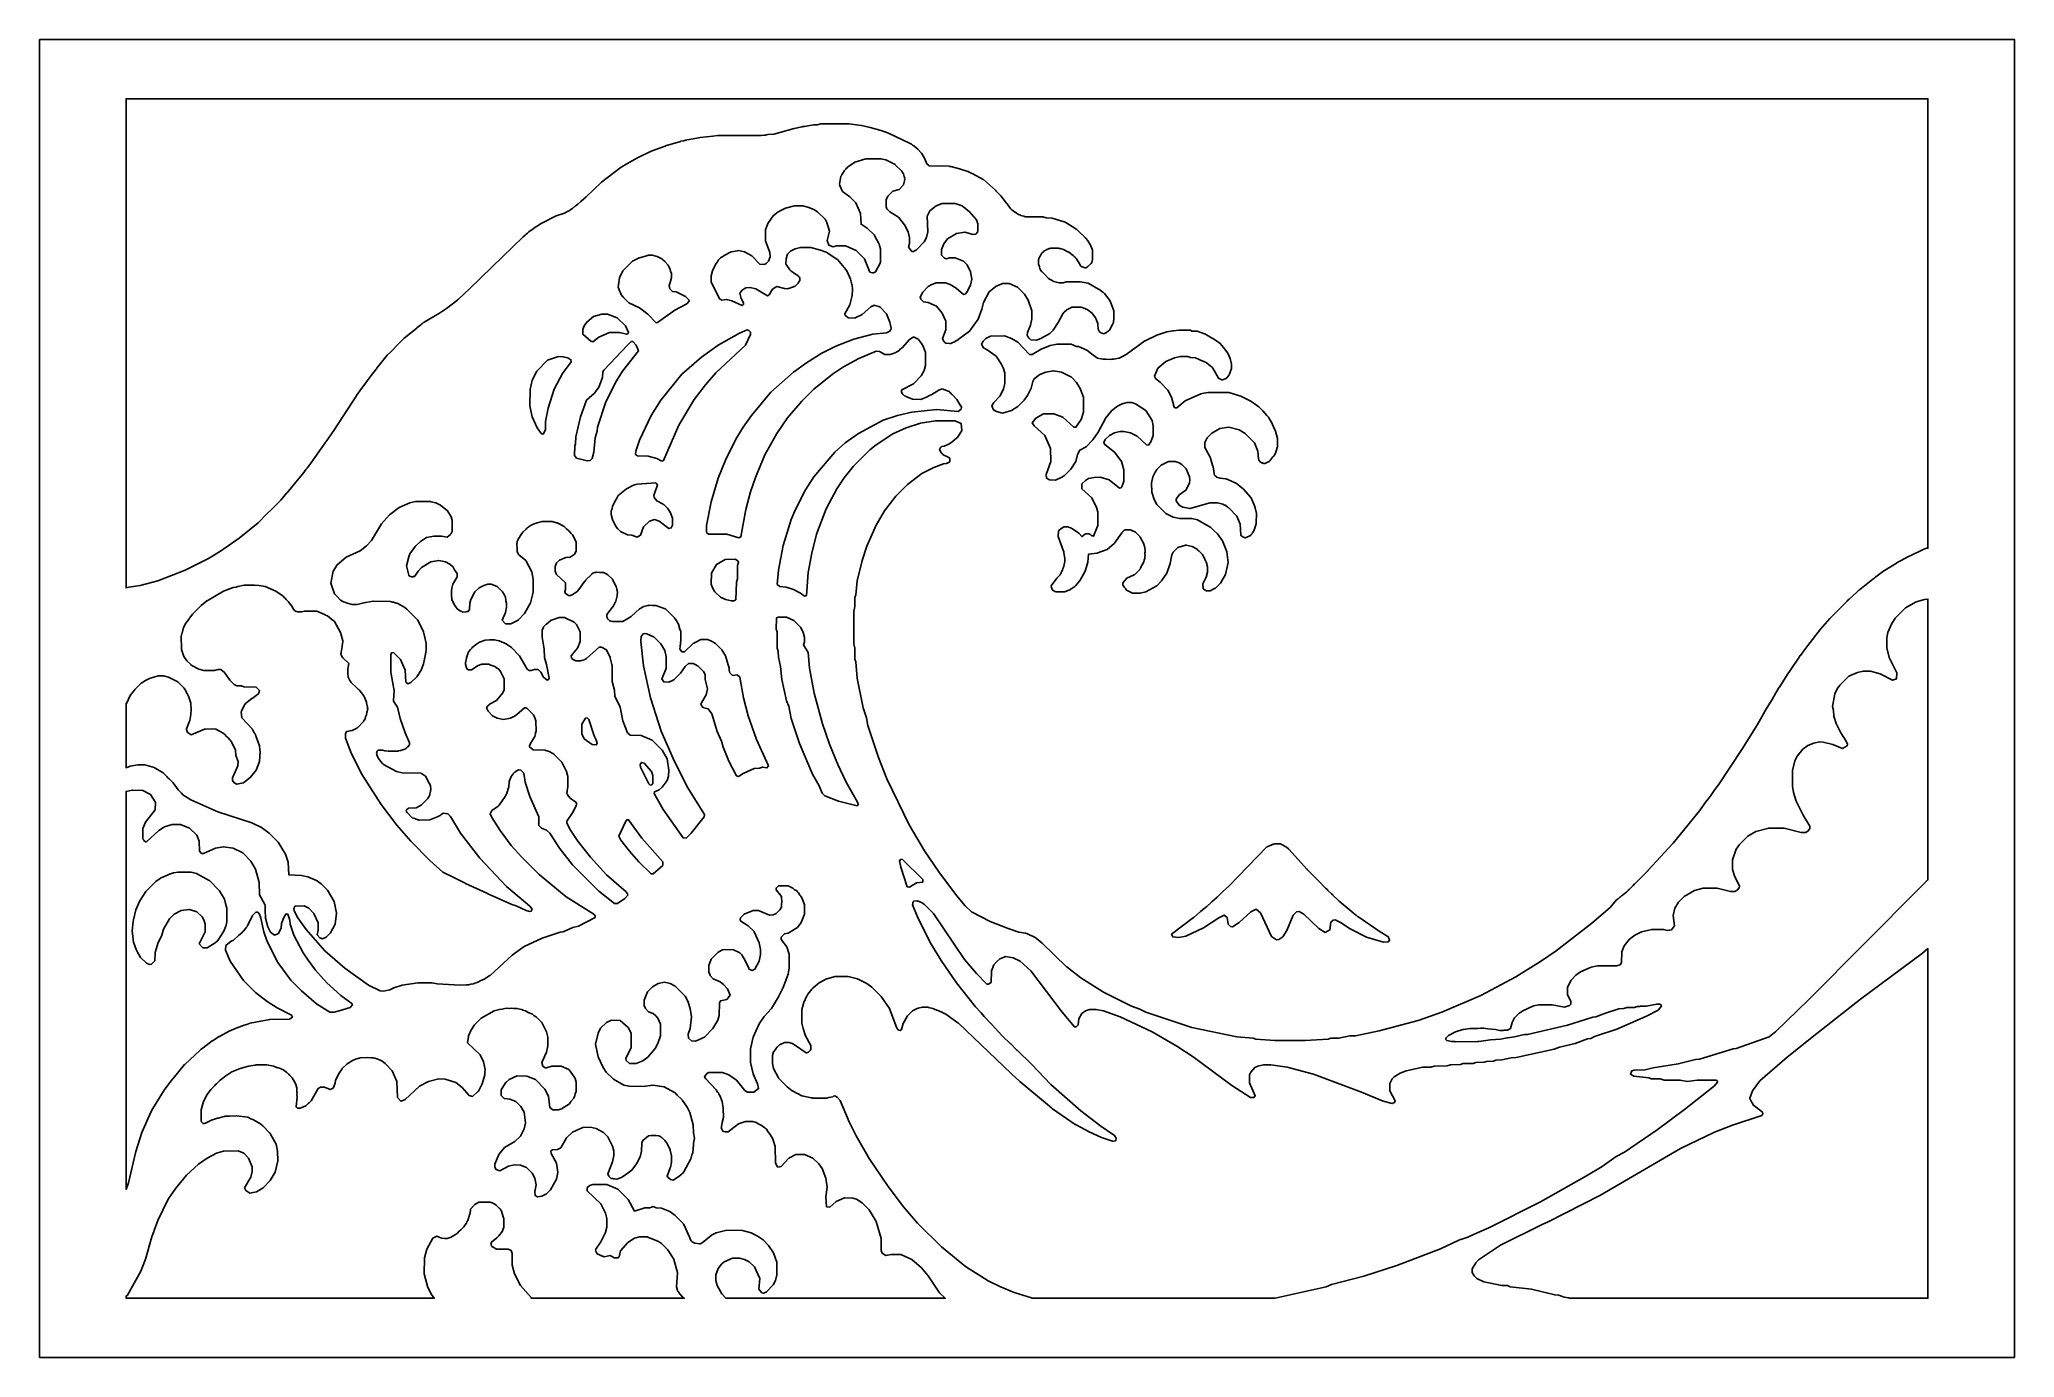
# Model space of a CAD drawing. Header units: millimetres. Extents: x 0 to 400, y 0 to 267.
import ezdxf

# ---------------------------------------------------------------- set-up
doc = ezdxf.new("R2010")
doc.units = ezdxf.units.MM
doc.layers.add('CUT', color=7, linetype='CONTINUOUS')

msp = doc.modelspace()

# ---------------------------------------------------------------- linework, layer by layer
at = {"layer": 'CUT'}
for points in [[(400, 0), (400, 266.8), (0, 266.8), (0, 0)], [(371.88, 158), (371.81, 157.95), (371.79, 157.93), (371.75, 157.9), (371.71, 157.87), (371.7, 157.86), (371.68, 157.84), (371.65, 157.82), (371.51, 157.71), (371.29, 157.54), (368.58, 155.42), (368.57, 155.42), (368.56, 155.41), (368.07, 154.95), (367.24, 154.17), (366.5, 153.48), (366.14, 153.15), (366.1, 153.11), (366.06, 153.07), (366.02, 153.03), (362.65, 149.66), (362.62, 149.62), (362.61, 149.61), (362.6, 149.6), (360.73, 147.45), (358.12, 144.15), (357.33, 143.07), (356.64, 142.13), (356.63, 142.11), (356.61, 142.09), (356.48, 141.89), (356.39, 141.76), (354.57, 139.09), (353.99, 138.19), (352.39, 135.72), (352.38, 135.71), (352.37, 135.69), (352.3, 135.58), (352.23, 135.47), (351.82, 134.77), (351.68, 134.54), (350.89, 133.22), (349.45, 130.83), (349.42, 130.78), (347.92, 128.13), (344.8, 123.09), (340.03, 115.95), (339.34, 114.99), (338.36, 113.55), (337.5, 112.47), (336.19, 110.67), (330.85, 104.13), (330.79, 104.07), (325.82, 98.63), (325.78, 98.59), (325.67, 98.47), (323.14, 95.94), (323.08, 95.88), (323.07, 95.86), (323.06, 95.85), (322.78, 95.55), (322.24, 95.03), (321.94, 94.73), (321.85, 94.66), (321.83, 94.64), (321.75, 94.56), (321.46, 94.27), (321.39, 94.21), (321.23, 94.06), (320.56, 93.55), (320.43, 93.45), (320.28, 93.33), (320.17, 93.24), (320.12, 93.19), (320.03, 93.12), (319.72, 92.87), (319.39, 92.61), (318.09, 91.12), (314.41, 87.93), (307.14, 82.33), (304.02, 80.18), (299.02, 77.07), (291.89, 73.27), (284.02, 69.93), (279.21, 68.25), (271.31, 66.1), (266.52, 65.14), (265.36, 65.11), (263.14, 64.67), (261.54, 64.63), (261.02, 64.43), (256.31, 64.18), (250.22, 64.18), (246.34, 64.43), (245.83, 64.62), (242.5, 64.9), (233.4, 66.81), (224.08, 69.92), (222.88, 70.54), (221.18, 71.12), (215.49, 73.97), (210.91, 76.87), (209.11, 78.25), (209.07, 78.26), (208.12, 79), (208.09, 79.03), (208.07, 79.05), (208.06, 79.06), (208.05, 79.06), (208.03, 79.08), (208, 79.1), (203.09, 83.89), (202.28, 84.56), (201.68, 85.04), (200.07, 85.76), (199.94, 85.82), (199.93, 85.82), (199.9, 85.83), (199.87, 85.84), (199.86, 85.84), (199.75, 85.87), (199.71, 85.88), (199.69, 85.88), (199.68, 85.88), (198.34, 86.13), (196.17, 86.85), (192.56, 88.29), (188.79, 90.2), (187.51, 91.42), (185.71, 93.5), (182.11, 98.29), (179.24, 102.57), (176.12, 107.85), (171.6, 117.12), (169.92, 121.45), (167.78, 127.91), (167.48, 129.46), (166.82, 131.51), (165.62, 137.49), (165.35, 140.81), (165.15, 141.33), (165.11, 143.62), (164.91, 144.44), (164.91, 151.03), (165.11, 152.03), (165.15, 153.83), (165.35, 154.36), (165.62, 157.23), (166.59, 161.33), (167.55, 164.22), (169.45, 168.48), (171.14, 171.39), (173.44, 174.38), (175.79, 176.72), (178.73, 178.96), (181.11, 180.16), (183.06, 180.89), (183.72, 180.96), (184.35, 181.32), (184.35, 182.08), (184.01, 182.27), (183.92, 182.31), (183.04, 182.76), (182.94, 182.85), (182.89, 182.88), (182.79, 182.99), (182.62, 183.15), (182.58, 183.22), (182.56, 183.25), (182.55, 183.28), (182.55, 183.29), (182.55, 183.3), (182.54, 183.32), (182.31, 183.77), (182.35, 183.86), (182.32, 183.93), (182.42, 184.05), (182.49, 184.21), (182.6, 184.25), (182.73, 184.4), (183.23, 184.5), (183.86, 184.74), (184.01, 184.81), (184.02, 184.81), (184.04, 184.82), (184.75, 185.26), (184.76, 185.27), (185.82, 186.14), (185.93, 186.25), (186.8, 187.66), (186.7, 189.04), (185.38, 189.58), (184.55, 189.64), (181.45, 189.62), (178.41, 189.13), (175.51, 188.16), (172.86, 186.96), (169.48, 184.77), (168.17, 183.71), (164.89, 180.46), (162.97, 178.06), (161.48, 175.82), (159.33, 171.77), (157.39, 166.67), (156.43, 162.83), (155.7, 158.94), (155.35, 154.28), (154.94, 154.13), (154.15, 154.75), (152.74, 155.46), (151.2, 155.97), (149.92, 156.04), (149.41, 156.51), (149.64, 159.35), (150.6, 164.39), (152.27, 169.66), (153, 171.37), (155.13, 175.63), (156.82, 178.27), (161.06, 183.26), (163.2, 185.13), (165.85, 187.07), (170.89, 189.72), (173.76, 190.67), (176.66, 191.39), (181.68, 191.9), (186.04, 191.47), (186.69, 191.98), (186.74, 192.35), (186.64, 192.55), (186.63, 192.57), (186.62, 192.58), (185.79, 193.93), (184.83, 194.91), (184.78, 194.96), (184.65, 195.1), (184.37, 195.38), (184.23, 195.52), (184.21, 195.53), (182.85, 196.06), (182.84, 196.06), (182.68, 196.04), (182.31, 195.91), (182.16, 195.86), (182.13, 195.85), (182.12, 195.85), (180.7, 194.92), (180.13, 194.67), (179.76, 194.44), (178.49, 193.95), (176.84, 193.97), (175.64, 194.44), (175.47, 194.56), (175.46, 194.57), (175.44, 194.58), (175.43, 194.58), (175.16, 194.69), (174.91, 194.94), (174.89, 194.96), (174.81, 195.01), (174.79, 195.05), (174.7, 195.14), (174.56, 195.5), (174.53, 195.56), (174.53, 195.57), (174.53, 195.58), (174.56, 195.67), (174.62, 195.87), (174.64, 195.88), (174.64, 195.89), (176.99, 197.11), (178.57, 198.69), (179.15, 199.78), (179.42, 200.79), (179.41, 203.41), (178.98, 204.71), (178.97, 204.72), (178.66, 205.24), (178.24, 205.78), (178.03, 206.05), (178.02, 206.06), (177.84, 206.23), (177.83, 206.24), (177.14, 206.56), (177.13, 206.56), (177.05, 206.58), (176.41, 206.22), (176.2, 206.1), (176.19, 206.09), (174.71, 204.39), (174.41, 204.16), (174.07, 203.79), (173.62, 203.55), (173.61, 203.55), (173.56, 203.51), (173.48, 203.48), (173.47, 203.48), (173.45, 203.47), (173.44, 203.46), (173.1, 203.28), (172.29, 203.02), (172.26, 203.01), (171.74, 203.01), (171.21, 203.01), (170.14, 203.65), (169.43, 203.7), (165.92, 202.21), (162.84, 200.55), (160.63, 199.08), (156.83, 196), (154.42, 193.6), (151.51, 190.2), (149.31, 187.04), (146.92, 182.75), (145, 178.16), (144.03, 175.27), (143.07, 171.66), (142.01, 166.1), (141.61, 165.94), (139.23, 166.7), (135.51, 166.66), (135.11, 167.01), (135.09, 168.42), (136.04, 173.22), (137.48, 178.02), (138.92, 181.63), (141.06, 185.89), (142.51, 188.3), (144.21, 190.72), (148.15, 195.39), (152.7, 199.44), (155.34, 201.37), (158.48, 203.31), (161.31, 204.73), (164.9, 206.17), (168.76, 207.13), (171.52, 207.43), (172.19, 207.75), (172.44, 208.1), (172.48, 208.37), (172.48, 208.38), (172.48, 208.39), (172.24, 209.61), (171.53, 211.3), (170.23, 212.62), (170.01, 212.74), (169.2, 212.99), (169.06, 213), (169.05, 213), (168.9, 212.93), (168.69, 212.84), (168.58, 212.8), (168.34, 212.7), (166.63, 211.15), (166.6, 211.14), (165.22, 210.44), (165.19, 210.42), (163.79, 210.43), (163.76, 210.43), (163.28, 210.84), (163.2, 210.91), (163.2, 210.92), (163.17, 210.94), (163.09, 211.3), (164.1, 213.09), (164.62, 214.96), (164.62, 215.02), (164.62, 215.12), (164.62, 215.27), (164.63, 215.91), (164.63, 216.22), (164.63, 216.37), (164.63, 216.46), (164.62, 216.87), (164.61, 216.92), (164.57, 217.12), (164.56, 217.16), (164.55, 217.17), (164.55, 217.18), (164.23, 218.3), (163.56, 219.81), (163.34, 220.25), (161.59, 222.25), (161.49, 222.35), (159.5, 223.64), (159.43, 223.68), (159.36, 223.72), (159.33, 223.73), (158.19, 224.15), (156.25, 224.7), (154.11, 224.67), (153.08, 224.42), (152.12, 223.94), (151.51, 223.34), (151.41, 223.16), (151.2, 222.41), (151.2, 222.4), (151.2, 222.39), (151.2, 222.38), (151.18, 221.34), (151.23, 221.24), (151.99, 220.19), (152.22, 219.94), (152.57, 219.68), (152.61, 219.64), (152.67, 219.59), (152.68, 219.59), (153.56, 219.02), (153.82, 218.73), (153.96, 218.62), (153.96, 218.56), (154, 218.52), (153.97, 218.4), (153.98, 218.05), (153.78, 217.72), (153.74, 217.58), (153.63, 217.47), (153.62, 217.46), (153.58, 217.39), (153.18, 217.01), (153.05, 216.88), (153.04, 216.88), (153.03, 216.87), (151.78, 216.37), (151.55, 216.37), (151.51, 216.36), (150.88, 216.38), (149.31, 216.81), (149.3, 216.81), (148.99, 216.61), (148.43, 216.25), (147.75, 215.13), (147.42, 214.93), (145.08, 216.31), (143.96, 216.58), (143.04, 216.53), (142.73, 216.35), (142.29, 216.08), (141.85, 215.45), (142.13, 214.34), (142.55, 213.5), (142.55, 213.16), (142.53, 213.14), (142.53, 213.13), (142.45, 213.07), (142.32, 212.95), (142.3, 212.96), (142.28, 212.94), (140.25, 213.93), (139.14, 214.2), (139.13, 214.2), (138.22, 214.05), (138.21, 214.05), (138.19, 214.05), (137.97, 214.15), (137.79, 214.23), (137.78, 214.24), (137.77, 214.25), (136.07, 217.55), (136.07, 217.58), (136.05, 217.62), (136.04, 218.31), (136.03, 218.76), (136.04, 218.81), (136.04, 218.97), (136.28, 219.97), (136.3, 220.01), (136.31, 220.05), (136.41, 220.22), (136.44, 220.28), (137.03, 221.46), (137.28, 221.76), (137.29, 221.78), (137.31, 221.81), (137.31, 221.82), (137.54, 222.23), (137.75, 222.4), (137.92, 222.61), (138.28, 222.81), (138.3, 222.82), (138.31, 222.82), (138.65, 223.09), (139.93, 223.72), (139.95, 223.73), (139.97, 223.74), (139.98, 223.75), (140.09, 223.81), (140.12, 223.82), (140.15, 223.83), (141.32, 224.04), (141.55, 224.08), (141.56, 224.08), (142.78, 223.82), (144.3, 223.03), (145.86, 221.31), (146.73, 221.23), (146.92, 221.31), (147.2, 221.43), (147.66, 221.96), (147.95, 222.78), (147.91, 223.7), (147.01, 226.08), (147.02, 228.29), (147.51, 229.57), (148.59, 231.13), (149.62, 231.91), (151.09, 232.65), (152.91, 233.14), (153.03, 233.14), (154.6, 233.13), (155.63, 232.89), (156.84, 232.41), (157.6, 231.89), (159.09, 230.42), (159.47, 229.78), (159.98, 228.01), (159.5, 226.09), (159.85, 225.19), (160.74, 224.8), (161.43, 225.02), (163.27, 225.01), (165.4, 224.07), (167.1, 222.38), (168.2, 219.72), (168.73, 219.54), (168.91, 219.59), (169.34, 219.75), (170.35, 221.63), (170.36, 224.4), (170.16, 225.12), (170.09, 225.39), (170.08, 225.41), (170.07, 225.43), (170.01, 225.52), (169.94, 225.65), (169.59, 226.26), (169.03, 227.23), (167.63, 228.6), (166.41, 229.41), (166.28, 231.57), (165.33, 233.73), (164.15, 234.97), (162.64, 236.04), (162.05, 237.41), (162.06, 237.45), (162.06, 237.46), (162.04, 237.5), (162.3, 239.13), (162.47, 239.37), (162.49, 239.4), (162.5, 239.41), (162.5, 239.42), (163.01, 240.28), (163.3, 240.57), (163.31, 240.58), (163.39, 240.7), (163.5, 240.78), (163.67, 240.95), (165.14, 241.95), (167.36, 242.67), (167.39, 242.67), (170.27, 242.68), (170.36, 242.66), (170.43, 242.66), (171.4, 242.42), (173.29, 241.47), (173.3, 241.46), (173.32, 241.45), (174.58, 240.2), (174.62, 240.14), (174.73, 240.03), (174.79, 239.87), (174.97, 239.59), (175.09, 239.1), (175.23, 238.73), (175.21, 238.61), (175.24, 238.47), (174.97, 237.38), (174.09, 236.47), (172.86, 236.09), (171.8, 235.07), (171.46, 234.38), (171.45, 232.94), (171.61, 232.51), (172.21, 231.91), (173.96, 230.83), (175.22, 229.31), (175.92, 227.9), (176.18, 226.63), (176.18, 225.52), (175.99, 224.74), (176.45, 224.18), (176.68, 223.91), (176.72, 223.91), (176.82, 223.9), (176.87, 223.89), (177, 223.88), (177.59, 224.2), (179.17, 225.82), (179.63, 226.72), (179.89, 227.86), (179.77, 231.06), (180.32, 232.09), (181.6, 233.12), (182.82, 233.59), (184.14, 233.63), (185.46, 233.6), (186.9, 233.12), (188.36, 231.94), (189.76, 230.29), (190.01, 229.48), (190.02, 228.14), (189.97, 227.79), (189.63, 227.43), (189.07, 227.35), (187.38, 227.81), (185.72, 227.5), (183.91, 226.45), (183.18, 225.44), (182.66, 224.31), (182.69, 223.17), (183.3, 222.52), (183.72, 222.4), (184.3, 222.63), (185.46, 222.63), (187.14, 221.91), (187.86, 221.19), (188.58, 219.75), (188.84, 218.31), (188.58, 217.1), (187.84, 215.65), (187.47, 215.25), (187.17, 215.2), (185.68, 216.49), (184.47, 217.24), (183.51, 217.54), (181.63, 217.53), (180.71, 217.24), (179.97, 216.78), (178.91, 215.67), (178.37, 214.62), (178.47, 214.21), (179.03, 213.67), (179.99, 213.56), (181.68, 212.82), (182.85, 211.41), (183.55, 209.76), (183.59, 209.1), (183.57, 208.06), (182.86, 206.25), (183.07, 205.78), (183.08, 205.76), (183.15, 205.7), (183.18, 205.67), (183.36, 205.52), (183.39, 205.5), (183.59, 205.33), (184.29, 205.28), (184.35, 205.28), (184.41, 205.27), (184.49, 205.27), (184.55, 205.27), (184.86, 205.39), (184.9, 205.41), (184.99, 205.45), (185, 205.46), (185.36, 205.63), (185.37, 205.64), (185.39, 205.65), (185.78, 205.86), (188.38, 207.74), (190.08, 210.18), (190.85, 212.23), (191.17, 213.59), (192.37, 215.73), (193.76, 216.88), (193.78, 216.9), (194.31, 217.1), (195.04, 217.39), (195.08, 217.39), (195.11, 217.4), (196.42, 217.38), (198.1, 216.66), (199.5, 215.28), (200.27, 214.06), (200.97, 211.88), (201, 210.24), (200.73, 208.98), (200.09, 207.47), (200.06, 206.93), (200.21, 206.52), (200.27, 206.46), (200.43, 206.32), (200.46, 206.3), (200.51, 206.26), (200.79, 206.02), (201.92, 205.97), (202.79, 206.25), (204.61, 207.31), (204.63, 207.32), (205.3, 207.99), (206.31, 209.49), (207.23, 211.27), (207.49, 211.52), (207.5, 211.53), (207.5, 211.54), (207.51, 211.58), (208.08, 212.11), (208.11, 212.14), (208.44, 212.29), (208.48, 212.31), (208.49, 212.31), (208.5, 212.32), (208.55, 212.37), (208.85, 212.5), (209.07, 212.61), (209.11, 212.61), (209.12, 212.61), (209.14, 212.62), (210.95, 212.61), (210.98, 212.61), (211.74, 212.36), (211.96, 212.23), (212.19, 212.14), (212.65, 211.81), (212.67, 211.8), (212.68, 211.79), (212.7, 211.77), (212.75, 211.74), (212.94, 211.63), (212.95, 211.61), (212.96, 211.6), (212.97, 211.6), (212.99, 211.59), (213, 211.57), (213, 211.56), (213.01, 211.55), (213.13, 211.47), (213.86, 210.46), (213.98, 210.17), (214.08, 210.02), (214.32, 209.3), (214.34, 209.25), (214.34, 209.24), (214.35, 209.21), (214.4, 208.2), (214.4, 208.19), (214.68, 207.6), (214.78, 207.54), (214.9, 207.48), (215.49, 207.2), (215.5, 207.2), (215.71, 207.28), (215.82, 207.32), (215.83, 207.32), (215.85, 207.33), (215.86, 207.34), (216.09, 207.5), (216.14, 207.53), (216.25, 207.61), (216.46, 207.76), (216.63, 207.88), (216.64, 207.89), (216.69, 207.94), (216.7, 207.95), (216.71, 207.96), (216.72, 207.97), (217.29, 209.08), (217.38, 209.24), (217.52, 209.52), (217.53, 209.53), (217.53, 209.54), (217.55, 209.67), (217.55, 209.69), (217.55, 209.7), (217.56, 210.2), (217.57, 211.32), (217.58, 211.63), (217.58, 211.74), (217.58, 211.77), (217.58, 211.87), (216.91, 213.71), (216.62, 214.15), (216.36, 214.53), (215.7, 215.36), (215.41, 215.64), (215.37, 215.68), (214.55, 216.26), (214.54, 216.27), (214.51, 216.29), (212.37, 217.49), (210.74, 217.75), (208.08, 217.77), (207.96, 217.75), (207.95, 217.75), (207.94, 217.75), (207.92, 217.74), (207.91, 217.74), (207.35, 217.56), (206.85, 217.56), (206.79, 217.55), (206.74, 217.56), (206.53, 217.56), (205.46, 217.82), (205.45, 217.83), (205.44, 217.83), (205.43, 217.83), (205.14, 217.98), (205.1, 218), (205.09, 218.01), (204.56, 218.28), (204.54, 218.3), (204.5, 218.32), (204.36, 218.46), (204.35, 218.47), (204.3, 218.5), (203.53, 219.27), (203.04, 219.75), (203.03, 219.77), (202.99, 219.81), (202.94, 219.89), (202.83, 220), (202.76, 220.18), (202.61, 220.42), (202.55, 220.73), (202.54, 220.76), (202.53, 220.79), (202.53, 220.8), (202.52, 220.82), (202.37, 221.18), (202.37, 221.19), (202.36, 221.21), (202.36, 221.54), (202.36, 221.55), (202.35, 221.59), (202.36, 222.07), (202.36, 222.28), (202.36, 222.33), (202.37, 222.35), (202.37, 222.37), (202.37, 222.4), (202.46, 222.58), (202.47, 222.59), (202.48, 222.61), (202.6, 222.88), (202.65, 222.94), (202.65, 222.95), (202.87, 223.37), (202.9, 223.4), (202.91, 223.41), (202.92, 223.41), (202.93, 223.43), (202.94, 223.46), (203.02, 223.52), (203.03, 223.53), (203.45, 223.96), (203.47, 223.97), (203.51, 224.02), (203.8, 224.14), (203.83, 224.15), (203.84, 224.16), (204.02, 224.3), (204.25, 224.37), (204.51, 224.5), (204.66, 224.5), (204.67, 224.5), (204.76, 224.54), (204.84, 224.54), (204.87, 224.55), (204.88, 224.55), (204.92, 224.55), (205.69, 224.53), (205.73, 224.53), (205.75, 224.53), (205.77, 224.53), (206.35, 224.55), (206.46, 224.51), (206.47, 224.51), (206.48, 224.51), (206.5, 224.51), (206.66, 224.51), (206.68, 224.5), (206.71, 224.5), (206.91, 224.42), (207.41, 224.3), (208.3, 223.85), (208.35, 223.83), (208.38, 223.81), (208.4, 223.8), (208.46, 223.75), (208.47, 223.74), (209.38, 223.07), (209.56, 222.88), (209.57, 222.87), (209.58, 222.86), (209.75, 222.73), (209.82, 222.62), (209.84, 222.59), (209.86, 222.57), (209.87, 222.56), (209.88, 222.56), (209.89, 222.55), (209.94, 222.51), (209.97, 222.47), (210.02, 222.41), (210.28, 221.96), (210.31, 221.9), (210.32, 221.89), (210.33, 221.87), (210.93, 220.89), (210.93, 220.88), (210.94, 220.88), (211.78, 220.56), (211.88, 220.58), (211.95, 220.59), (211.96, 220.59), (212.03, 220.6), (212.04, 220.61), (212.15, 220.7), (212.34, 220.85), (213, 221.44), (213.13, 221.68), (213.13, 221.69), (213.28, 222.29), (213.28, 222.56), (213.28, 222.62), (213.28, 222.76), (213.29, 222.94), (213.29, 223.23), (213.29, 223.32), (213.29, 223.34), (213.29, 223.39), (213.29, 223.44), (213.27, 223.88), (213.26, 224.15), (213.26, 224.16), (213.18, 224.36), (212.86, 225.18), (212.85, 225.2), (212.78, 225.31), (212.33, 226.02), (212.31, 226.05), (212.29, 226.07), (212.27, 226.1), (212.23, 226.16), (212.21, 226.18), (212.2, 226.19), (212.02, 226.42), (212.02, 226.43), (211.81, 226.64), (211.76, 226.69), (211.48, 226.96), (210.72, 227.71), (210.58, 227.84), (210.1, 228.32), (209.18, 228.97), (209.17, 228.98), (208.07, 229.62), (207.61, 229.89), (207.58, 229.9), (207.56, 229.91), (205.11, 230.64), (205.1, 230.64), (203.86, 230.68), (203.21, 230.88), (200.91, 230.92), (200.87, 230.92), (200.85, 230.92), (200.83, 230.92), (200.81, 230.92), (200.8, 230.92), (200.79, 230.92), (199.61, 230.93), (199.58, 230.94), (199.57, 230.94), (199.51, 230.94), (199.34, 231.01), (198.76, 231.19), (198.58, 231.3), (198.29, 231.41), (198.09, 231.54), (197.84, 231.65), (197.19, 232.15), (196.85, 232.36), (196.81, 232.42), (196.8, 232.43), (196.78, 232.44), (196.74, 232.5), (196.73, 232.51), (196.63, 232.58), (196.59, 232.64), (196.58, 232.64), (196.56, 232.66), (195.97, 233.51), (195.91, 233.59), (195.86, 233.66), (194.73, 235.14), (194.7, 235.17), (193.69, 236.18), (193.59, 236.28), (191.16, 238.45), (191.14, 238.47), (191.13, 238.47), (189, 239.64), (188.43, 239.9), (188.08, 240.05), (188.04, 240.07), (186.32, 240.64), (184.59, 241.07), (184.58, 241.07), (184.57, 241.08), (184.56, 241.08), (184.52, 241.09), (184.47, 241.09), (184.41, 241.1), (184.31, 241.12), (184.26, 241.13), (180.14, 241.25), (180.12, 241.27), (180.11, 241.27), (179.74, 241.62), (179.26, 242.81), (178.65, 243.77), (178.57, 243.88), (177.9, 244.57), (177.5, 244.97), (177.14, 245.24), (177.06, 245.29), (176.82, 245.44), (176.71, 245.51), (176.59, 245.59), (176.45, 245.68), (176.37, 245.73), (176.36, 245.74), (176.34, 245.75), (176.33, 245.75), (171.92, 247.85), (171.39, 248.04), (170.8, 248.25), (170.78, 248.26), (170.77, 248.26), (170.75, 248.27), (170.68, 248.29), (168.27, 248.99), (166.49, 249.37), (163.92, 249.73), (162.51, 249.73), (158.27, 249.72), (158.26, 249.72), (157.49, 249.54), (156.84, 249.52), (156.78, 249.51), (156.77, 249.51), (156.75, 249.51), (155.65, 249.33), (155.29, 249.27), (154.96, 249.22), (154.91, 249.21), (154.64, 249.17), (154.55, 249.16), (154.52, 249.15), (154.47, 249.14), (154.45, 249.13), (154.44, 249.13), (152.85, 248.78), (152.84, 248.78), (148.72, 247.63), (147.51, 247.59), (147.03, 247.41), (146.99, 247.41), (146.79, 247.41), (146.19, 247.4), (145.61, 247.4), (137.36, 247.35), (136.38, 247.26), (133.8, 246.96), (131.64, 246.58), (131.1, 246.46), (131.04, 246.45), (130.98, 246.44), (130.84, 246.41), (130.75, 246.39), (130.63, 246.36), (130.42, 246.32), (129.89, 246.2), (129.88, 246.2), (129.87, 246.19), (129.86, 246.19), (129.84, 246.18), (126.81, 245.27), (126.77, 245.25), (126.74, 245.24), (126.73, 245.24), (123.89, 244.2), (121.09, 242.88), (120, 242.25), (118.48, 241.34), (118.35, 241.26), (118.26, 241.21), (117.63, 240.83), (117.62, 240.83), (117.61, 240.82), (117.59, 240.81), (117.56, 240.79), (117.54, 240.78), (113.85, 237.91), (110.75, 234.94), (109.66, 234.03), (109.02, 233.44), (108.5, 233.07), (108.46, 233.04), (108.41, 233), (108.39, 232.98), (108.36, 232.96), (108.32, 232.93), (108.29, 232.9), (107.96, 232.62), (107.7, 232.47), (107.25, 232.14), (106.87, 231.99), (106.86, 231.99), (106.84, 231.98), (106.81, 231.97), (106.78, 231.95), (106.31, 231.67), (104.61, 231.08), (101.74, 229.65), (101.7, 229.63), (101.66, 229.61), (101.63, 229.59), (101.61, 229.58), (101.45, 229.48), (100.98, 229.17), (100.89, 229.11), (100.69, 228.98), (100.54, 228.89), (100.47, 228.84), (100.46, 228.83), (100.43, 228.81), (100.39, 228.79), (100.36, 228.77), (100.3, 228.72), (99.71, 228.3), (99.4, 228.07), (99.12, 227.84), (98.82, 227.59), (98.57, 227.37), (98.34, 227.18), (97.98, 226.88), (97.97, 226.87), (91.67, 220.81), (87.12, 216.31), (84.85, 214.26), (84.81, 214.22), (84.74, 214.15), (84.7, 214.12), (82.43, 212.35), (81.79, 211.96), (81.02, 211.39), (77.91, 209.6), (77.9, 209.59), (77.86, 209.57), (77.84, 209.56), (77.64, 209.4), (77.62, 209.39), (77.57, 209.34), (77.46, 209.25), (77.27, 209.09), (77.23, 209.06), (76.44, 208.41), (76.42, 208.4), (73.87, 206.31), (72.33, 204.77), (71.6, 204.04), (71.42, 203.86), (71.07, 203.51), (70.44, 202.87), (68.53, 200.54), (68.47, 200.46), (68.3, 200.25), (68.23, 200.16), (68.18, 200.1), (68.12, 200.03), (67.95, 199.82), (67.35, 199.07), (64.87, 195.65), (64.19, 194.71), (64.18, 194.7), (63.36, 193.44), (59.49, 187.48), (59.26, 187.15), (59.03, 186.8), (58.05, 185.42), (57.95, 185.29), (57.92, 185.25), (57.87, 185.18), (54.97, 181.05), (54.55, 180.52), (54.21, 180.05), (53.97, 179.76), (53.97, 179.75), (53.96, 179.74), (53.95, 179.73), (53.52, 179.13), (51.28, 176.44), (50.15, 175.03), (50.05, 174.96), (49.49, 174.28), (48.91, 173.58), (48.89, 173.57), (47.53, 172.21), (46.94, 171.62), (46.14, 170.83), (44.28, 168.97), (40.46, 165.84), (36.65, 163.21), (34.24, 161.76), (29.49, 159.37), (23.96, 157.22), (20.36, 156.27), (18.1, 155.96), (17.53, 155.77), (17.53, 165.78), (17.53, 173.74), (17.53, 254.8), (382.47, 254.8), (382.47, 163.86), (382.47, 163.84), (382.47, 163.83), (382.47, 163.8), (382.17, 163.83), (381.51, 163.56), (378.72, 162.24), (378.64, 162.2), (378.63, 162.19), (378.59, 162.17), (378.54, 162.14), (378.11, 161.92), (378.08, 161.9), (376.64, 161.13), (376.6, 161.11), (376.59, 161.1), (376.58, 161.09), (376.55, 161.08), (376.5, 161.05), (376.18, 160.86), (376.1, 160.81), (376.07, 160.79), (373.69, 159.33), (373.68, 159.33), (373.65, 159.31), (373.63, 159.29), (373.57, 159.25), (373.56, 159.24), (371.9, 158.01)], [(127.74, 220.27), (127.81, 219.89), (127.99, 219.46), (127.99, 218.91), (128.01, 218.8), (127.99, 218.73), (127.99, 218.6), (127.76, 217.61), (127.55, 217.02), (127.55, 217.01), (127.64, 216.36), (128.23, 215.8), (128.95, 215.71), (130.84, 214.76), (131.49, 214.13), (131.57, 213.81), (131.11, 213.3), (128.69, 211.98), (125.19, 209.51), (124.89, 209.47), (123.24, 211.21), (121.49, 212.47), (119.37, 213.53), (118.26, 214.58), (118.19, 214.69), (117.94, 214.94), (117.7, 215.5), (117.7, 215.51), (117.69, 215.53), (117.68, 215.54), (117.45, 215.91), (117.24, 216.56), (117.24, 216.57), (117.24, 216.58), (117.23, 216.6), (117.2, 216.66), (117.2, 216.67), (117.2, 216.68), (117.45, 218.58), (118.16, 219.98), (119.82, 221.67), (119.89, 221.71), (120.09, 221.91), (121.21, 222.47), (121.27, 222.5), (121.32, 222.53), (121.47, 222.62), (121.51, 222.63), (123.2, 223.11), (123.23, 223.12), (124.1, 223.12), (125.1, 222.87), (126.05, 222.4), (126.07, 222.38), (126.09, 222.37), (126.16, 222.3), (126.65, 221.85), (127.25, 221.2), (127.27, 221.18), (127.31, 221.09)], [(110.3, 208.82), (110.84, 209.6), (112.19, 210.7), (113.86, 211.2), (115.07, 211.18), (116.99, 210.46), (118.66, 208.81), (119.26, 207.5), (119.15, 207.22), (118.91, 207.12), (117.46, 207.51), (115.42, 207.49), (113.26, 206.53), (112.1, 205.62), (111.64, 205.71), (110.05, 207.12), (110.05, 208.07)], [(126.04, 181.47), (125.02, 181.96), (123.29, 182.44), (121.13, 182.51), (120.73, 182.78), (120.79, 183.5), (121.51, 185.68), (123.89, 190.66), (125.82, 193.79), (130.09, 199.04), (134.05, 202.5), (137.46, 204.96), (141.75, 207.35), (143.34, 208), (143.69, 207.91), (143.98, 207.58), (143.98, 207.11), (142.99, 204.93), (136.98, 199.32), (134.86, 196.92), (132.61, 193.95), (129.51, 188.72), (126.39, 181.58)], [(112.96, 187.55), (112.52, 186.15), (112.25, 183.29), (111.96, 181.96), (111.52, 181.56), (110.95, 181.54), (108.79, 182.08), (108.38, 182.62), (108.41, 184.52), (108.57, 184.92), (108.62, 186.35), (109.56, 190.39), (110.77, 193.78), (112.38, 195.19), (113.31, 196.43), (114.04, 198.38), (114.09, 199.54), (114.27, 199.89), (119.06, 204.96), (119.84, 205.64), (120.17, 205.65), (120.83, 204.96), (121.31, 203.75), (118.06, 199.67), (116.85, 197.74), (114.73, 193.48), (113.01, 188.36)], [(200.86, 196.21), (201.17, 197.59), (201.48, 198.13), (202.6, 199.01), (203.8, 199.49), (205.37, 199.76), (206.98, 199.47), (208.98, 198.42), (210.01, 197.36), (210.76, 196.17), (211.47, 194.43), (211.47, 191.39), (210.98, 189.88), (209.9, 188.3), (209.46, 188.31), (207.29, 190.32), (205.46, 191.05), (203.37, 191), (201.81, 190.18), (201.08, 189.2), (201.43, 188.59), (203.59, 186.62), (204.78, 184), (204.8, 181.37), (203.87, 178.76), (203.98, 177.97), (204.55, 177.65), (205.8, 177.59), (206.9, 178.12), (207.53, 178.49), (208.87, 179.82), (209.9, 181.36), (210.24, 182.8), (210.71, 183.68), (211.96, 184.37), (213.33, 185.74), (214.43, 187.33), (215.99, 190.21), (217.17, 191.68), (218.35, 192.58), (219.29, 193.04), (220.32, 193.3), (221.22, 193.29), (222, 193.04), (224.05, 191.72), (225.32, 189.69), (225.55, 188.63), (225.55, 186.63), (225.07, 185.36), (224.6, 184.68), (224.23, 184.73), (222.32, 186.51), (220.95, 187.19), (219.58, 187.48), (218.82, 187.48), (217.7, 187.19), (216.68, 186.67), (215.84, 185.8), (215.56, 185.2), (215.68, 184.87), (217.82, 183.17), (219.11, 181.35), (219.59, 179.72), (219.59, 177.37), (219.35, 176.56), (219.06, 176.06), (218.71, 175.99), (216.64, 177.66), (214.83, 178.19), (213.61, 178.17), (212.48, 177.91), (211.85, 177.56), (211.13, 176.84), (211.11, 175.85), (213.12, 173.99), (214.1, 172.06), (214.35, 171.17), (214.32, 168.43), (213.46, 166.23), (213.45, 166.23), (213.3, 166.3), (213.29, 166.3), (213.15, 166.35), (213.14, 166.35), (213.09, 166.41), (213, 166.49), (212.9, 166.56), (212.8, 166.63), (212.69, 166.68), (212.58, 166.72), (212.47, 166.75), (212.35, 166.76), (212.23, 166.77), (212.11, 166.76), (211.99, 166.75), (211.88, 166.72), (211.76, 166.68), (211.66, 166.62), (211.55, 166.56), (211.46, 166.49), (211.37, 166.41), (211.29, 166.32), (211.14, 166.13), (210.53, 166.9), (209.04, 167.87), (208.2, 168.15), (207.56, 168.15), (206.89, 167.82), (206.36, 167.31), (206.28, 166.22), (207.42, 163.24), (207.42, 163.21), (207.43, 163.2), (207.44, 163.13), (207.44, 163.12), (207.46, 163.03), (207.46, 163.01), (207.48, 162.9), (207.69, 161.72), (207.69, 161.71), (207.69, 161.7), (207.68, 161.66), (207.68, 161.65), (207.69, 161.6), (207.65, 161.35), (207.67, 161.14), (207.51, 160.55), (207.43, 160.12), (207.28, 159.74), (207.18, 159.38), (207, 159.03), (206.94, 158.88), (206.89, 158.81), (206.7, 158.45), (206.07, 157.76), (204.87, 156.21), (204.86, 156.12), (204.87, 156.09), (204.88, 156.05), (204.94, 155.89), (205.03, 155.65), (205.04, 155.62), (205.05, 155.6), (205.27, 155.26), (205.27, 155.25), (205.31, 155.23), (205.43, 155.17), (205.64, 155.08), (205.67, 155.07), (205.69, 155.06), (205.72, 155.05), (205.73, 155.05), (205.74, 155.05), (205.86, 155.01), (207.28, 154.98), (207.5, 154.98), (207.51, 154.98), (207.62, 155.01), (207.63, 155.01), (207.66, 155.02), (207.68, 155.03), (207.7, 155.04), (207.84, 155.09), (207.97, 155.14), (208.24, 155.24), (208.52, 155.34), (209.66, 156.06), (209.67, 156.07), (209.69, 156.09), (209.74, 156.14), (209.88, 156.29), (210.79, 157.38), (211.81, 159.18), (212.33, 160.98), (212.33, 160.99), (212.47, 162.64), (214.21, 162.82), (215.05, 163.14), (215.06, 163.14), (216.21, 163.58), (217.68, 164.79), (217.69, 164.8), (217.7, 164.81), (217.7, 164.82), (219.18, 166.95), (219.33, 167.1), (219.34, 167.11), (219.35, 167.11), (219.36, 167.13), (219.4, 167.19), (219.54, 167.31), (219.57, 167.35), (219.59, 167.36), (219.63, 167.39), (219.64, 167.4), (219.65, 167.41), (219.7, 167.46), (219.71, 167.46), (219.72, 167.46), (219.73, 167.47), (219.76, 167.5), (219.98, 167.53), (220.04, 167.54), (220.09, 167.54), (220.19, 167.55), (220.37, 167.55), (220.39, 167.55), (220.61, 167.54), (221, 167.53), (221.02, 167.52), (221.03, 167.52), (221.13, 167.47), (221.51, 167.29), (221.56, 167.25), (221.95, 167.05), (222.51, 166.55), (222.79, 166.23), (222.85, 166.18), (222.86, 166.14), (222.87, 166.13), (222.88, 166.12), (222.92, 166.08), (223.63, 164.69), (223.64, 164.67), (223.64, 164.66), (223.85, 164), (223.88, 163.93), (223.88, 163.9), (223.88, 163.87), (223.89, 163.66), (223.9, 163.6), (223.9, 163.24), (223.9, 163.09), (223.89, 162.9), (223.89, 162.84), (223.89, 162.79), (223.89, 162.71), (223.89, 162.7), (223.89, 162.67), (223.89, 162.66), (223.9, 162.24), (223.88, 162.18), (223.88, 162.16), (223.88, 162.14), (223.88, 161.78), (223.87, 161.76), (223.87, 161.74), (223.72, 161.4), (223.64, 161.05), (223, 159.82), (223, 159.81), (222.99, 159.79), (222.98, 159.77), (222.97, 159.76), (222.96, 159.74), (222.92, 159.63), (222.91, 159.62), (222.9, 159.6), (222.88, 159.58), (222.86, 159.54), (222.09, 158.79), (221.74, 158.44), (221.72, 158.43), (221.71, 158.42), (220.23, 157.78), (219.8, 157.32), (219.79, 157.31), (219.78, 157.3), (219.76, 157.28), (219.75, 157.27), (219.73, 157.25), (219.45, 156.91), (219.43, 156.66), (219.42, 156.41), (219.42, 156.37), (219.48, 156.26), (219.78, 155.87), (219.86, 155.76), (219.92, 155.68), (220.18, 155.35), (220.19, 155.33), (220.21, 155.31), (220.26, 155.26), (221.39, 154.72), (222.89, 154.7), (224.06, 154.97), (226.29, 156.24), (227.24, 157.19), (228.3, 158.74), (229.02, 160.7), (229.31, 162.48), (229.58, 163.01), (230.53, 163.95), (232.09, 164.45), (232.18, 164.43), (232.24, 164.45), (233.42, 164.18), (234.35, 163.71), (234.37, 163.69), (234.39, 163.68), (234.62, 163.45), (234.63, 163.44), (234.7, 163.37), (234.79, 163.29), (235.45, 162.65), (235.48, 162.6), (235.55, 162.53), (235.7, 162.24), (235.81, 162.05), (236.18, 161.28), (236.27, 161.1), (236.27, 161.09), (236.27, 161.08), (236.28, 161.07), (236.29, 161.04), (236.53, 160.06), (236.53, 159.62), (236.56, 159.45), (236.55, 159.4), (236.56, 159.34), (236.53, 159.19), (236.53, 158.97), (236.28, 157.94), (235.62, 156.63), (235.71, 155.6), (235.71, 155.59), (235.71, 155.58), (235.72, 155.57), (235.74, 155.53), (235.75, 155.51), (236.37, 155.21), (236.48, 155.2), (236.55, 155.2), (237.08, 155.2), (237.99, 155.64), (238.11, 155.69), (238.12, 155.7), (238.14, 155.71), (238.15, 155.72), (238.19, 155.76), (238.24, 155.81), (238.94, 156.45), (239.18, 156.72), (240.2, 158.47), (240.74, 160.92), (240.46, 163.09), (240.46, 163.11), (240.4, 163.26), (240.38, 163.32), (239.57, 165.32), (238.57, 166.74), (237.93, 167.37), (237.23, 168.04), (234.55, 169.54), (233.39, 169.82), (230.9, 169.86), (229.59, 170.1), (228.12, 170.85), (226.29, 172.68), (225.76, 173.66), (225.26, 175.17), (225.24, 176.97), (225.5, 178.25), (225.99, 179.24), (226.31, 179.79), (227.16, 180.62), (228.68, 181.37), (230.01, 181.37), (230.82, 181.12), (231.37, 180.8), (232.23, 179.91), (232.94, 178.27), (232.96, 177.64), (232.94, 177.01), (232.19, 175.55), (230.82, 174.61), (230.2, 173.74), (230.21, 173.4), (230.82, 172.57), (231.55, 172.14), (233.02, 171.85), (237.02, 173.02), (238.5, 173.02), (238.58, 173.02), (239.63, 172.77), (240.02, 172.56), (240.12, 172.53), (240.25, 172.44), (240.27, 172.42), (240.29, 172.41), (240.63, 172.23), (240.83, 172.03), (240.9, 171.98), (242.5, 170.34), (243.2, 168.7), (243.29, 166.52), (243.29, 166.51), (243.29, 166.5), (243.29, 166.49), (243.3, 166.48), (243.31, 166.45), (243.33, 166.42), (243.36, 166.34), (243.47, 166.28), (243.51, 166.26), (243.85, 166.08), (244.18, 165.91), (244.28, 165.92), (245.27, 166.4), (245.32, 166.47), (245.37, 166.53), (245.45, 166.64), (245.64, 166.9), (245.65, 166.91), (245.65, 166.92), (246.01, 167.51), (246.01, 167.52), (246.02, 167.52), (246.03, 167.54), (246.03, 167.55), (246.13, 167.85), (246.16, 167.92), (246.31, 168.34), (246.42, 168.78), (246.44, 169.45), (246.45, 170.35), (246.45, 170.82), (246.45, 170.83), (246.45, 170.84), (246.22, 171.98), (245.99, 172.62), (245.54, 173.69), (245.51, 173.73), (245.3, 174.07), (243.83, 175.78), (242.46, 176.92), (242.44, 176.93), (242.02, 177.12), (240.32, 177.86), (240.2, 177.9), (239.14, 177.97), (239.11, 177.98), (238.39, 178.22), (238.38, 178.23), (238.37, 178.24), (238.36, 178.24), (238.29, 178.31), (238.22, 178.38), (238.13, 178.46), (238.12, 178.47), (238.1, 178.49), (237.98, 178.59), (237.98, 178.6), (237.95, 178.63), (237.93, 178.86), (237.93, 178.91), (237.92, 178.94), (237.92, 178.95), (237.92, 178.96), (237.84, 179.42), (237.69, 180.27), (237.68, 180.34), (237.65, 180.43), (237.39, 181.3), (237.25, 181.77), (237.24, 181.81), (237.22, 181.89), (237.17, 182.05), (237.15, 182.13), (237.12, 182.22), (237.11, 182.23), (236.01, 184.18), (235.99, 185.1), (236.02, 185.16), (236.02, 185.2), (236.49, 186.14), (237.33, 187.01), (237.36, 187.03), (237.41, 187.08), (239.08, 188.03), (240.89, 188.3), (242.96, 187.8), (244.21, 187.02), (246.04, 185.19), (246.05, 185.17), (246.06, 185.16), (246.77, 183.5), (246.87, 181.91), (246.87, 181.9), (246.88, 181.89), (246.9, 181.84), (246.92, 181.79), (246.97, 181.67), (246.97, 181.66), (246.98, 181.64), (246.99, 181.62), (247, 181.6), (247.01, 181.59), (247.13, 181.38), (247.51, 181.13), (247.52, 181.12), (247.61, 181.09), (247.73, 181.05), (247.8, 181.02), (247.99, 180.95), (248.01, 180.95), (248.1, 180.95), (248.16, 180.95), (248.17, 180.95), (248.18, 180.95), (248.38, 181.05), (248.46, 181.09), (248.6, 181.16), (249.06, 181.39), (249.15, 181.48), (249.81, 182.29), (249.89, 182.38), (249.93, 182.43), (249.97, 182.48), (249.97, 182.49), (250.3, 183.04), (250.71, 184.33), (250.72, 184.36), (250.73, 184.38), (250.73, 184.39), (250.73, 184.4), (250.74, 186.04), (250.35, 187.49), (249.95, 188.38), (249.73, 188.86), (249.73, 188.87), (249.72, 188.89), (249.71, 188.91), (248.97, 190.23), (248.88, 190.34), (248.6, 190.66), (247.77, 191.6), (247.76, 191.61), (247.76, 191.62), (247.75, 191.63), (247.73, 191.66), (247, 192.39), (246.99, 192.4), (246.98, 192.41), (246.97, 192.42), (246.96, 192.43), (246.02, 193.1), (245.4, 193.55), (245.37, 193.57), (245.36, 193.58), (245.35, 193.59), (245.32, 193.61), (245.3, 193.62), (243.34, 194.6), (240.88, 195.32), (240.86, 195.32), (237.45, 195.35), (236.69, 195.35), (236.23, 195.27), (235.8, 195.2), (235.21, 195.1), (235.2, 195.09), (232.01, 193.63), (230.34, 192.27), (230.32, 192.27), (230.31, 192.26), (230.3, 192.26), (230.01, 192.22), (229.8, 192.4), (229.25, 194.38), (228.52, 195.82), (226.94, 197.47), (226.07, 198.14), (225.8, 198.68), (226.5, 200.24), (228.13, 201.64), (229.84, 202.36), (231.09, 202.6), (232.55, 202.61), (233.12, 202.4), (234.13, 202.35), (235.77, 201.62), (235.85, 201.62), (235.98, 201.53), (236.29, 201.39), (237.13, 200.72), (237.52, 200.44), (237.56, 200.37), (237.66, 200.29), (238.81, 198.24), (239.16, 198.06), (239.48, 197.89), (239.51, 197.87), (239.54, 197.88), (239.57, 197.88), (240.44, 198.27), (240.45, 198.28), (240.46, 198.29), (240.74, 198.67), (240.93, 198.94), (240.94, 198.96), (241.01, 199.06), (241.02, 199.07), (241.02, 199.08), (241.22, 199.68), (241.39, 200.17), (241.4, 200.21), (241.41, 200.25), (241.42, 200.29), (241.43, 200.33), (241.43, 200.34), (241.44, 200.83), (241.44, 201.05), (241.17, 202.26), (240.9, 202.81), (240.65, 203.31), (239.82, 204.45), (239.13, 205.27), (238.41, 205.79), (238.4, 205.8), (238.39, 205.81), (238.37, 205.82), (238.32, 205.85), (238.24, 205.9), (237.96, 206.06), (237.38, 206.4), (236.35, 207.01), (236.05, 207.19), (236, 207.22), (235.97, 207.23), (235.95, 207.24), (234.48, 207.73), (233.41, 207.79), (233.09, 207.93), (233.08, 207.94), (233.07, 207.94), (232.93, 207.96), (232.89, 207.97), (232.81, 207.98), (232.76, 207.98), (232, 207.99), (230.74, 207.98), (229.64, 207.84), (229.59, 207.83), (229.55, 207.83), (229.54, 207.83), (229.47, 207.82), (229.46, 207.82), (229.45, 207.82), (228.36, 207.61), (228.35, 207.61), (228.33, 207.6), (228.32, 207.6), (226.27, 206.98), (223.9, 205.8), (223.89, 205.79), (223.88, 205.78), (223.87, 205.78), (220.06, 203.03), (219.69, 202.84), (219.6, 202.78), (219.08, 202.53), (218.64, 202.31), (217.53, 202.06), (217.2, 202.06), (217.1, 202.04), (215.92, 202.06), (215.59, 202.06), (215.38, 202.06), (214.29, 202.31), (214.28, 202.32), (214.26, 202.32), (213.06, 203.2), (212.11, 203.89), (212.1, 203.9), (210.41, 204.64), (210.4, 204.65), (210.39, 204.65), (210.03, 204.69), (208.96, 205.13), (206.1, 205.13), (204.68, 204.88), (202.89, 204.13), (201.02, 203.05), (200.52, 203.01), (198.11, 205.51), (196.84, 206.29), (195.47, 206.79), (192.6, 206.73), (191.67, 206.27), (191.15, 205.77), (190.81, 205.14), (191.17, 204.37), (191.94, 204.01), (193.76, 202.68), (194.77, 201.18), (195.25, 200.22), (195.49, 199.24), (195.5, 197.19), (195.25, 196.1), (194.54, 194.7), (193.26, 193.29), (192.9, 192.63), (193.22, 191.82), (193.83, 191.48), (195.06, 191.19), (196.87, 191.72), (198.17, 192.52), (199.44, 193.78), (200.12, 194.72)], [(99.35, 195.97), (99.79, 197.81), (100.74, 199.69), (102.9, 201.86), (105.09, 202.62), (106.01, 202.59), (107, 202.35), (107.63, 201.99), (107.67, 201.54), (105.91, 199.22), (104.21, 196.05), (103, 192.17), (102.51, 189.48), (102.46, 187.78), (102, 186.9), (101.64, 186.99), (100.76, 188.21), (99.79, 190.4), (99.31, 192.66)], [(127.75, 171.1), (128.22, 169.9), (128.22, 169.87), (128.22, 168.46), (127.95, 167.98), (127.47, 167.8), (125.5, 169.31), (124.53, 169.61), (123.56, 169.33), (122.35, 168.17), (121.73, 166.45), (121.06, 166.04), (119.95, 166.47), (119.08, 166.55), (117.7, 167.24), (117.15, 167.75), (116.73, 168.21), (116.02, 169.62), (115.76, 170.66), (115.8, 171.38), (115.95, 171.78), (115.95, 171.79), (116.04, 172.33), (116.37, 172.93), (116.5, 173.27), (116.88, 173.85), (117.23, 174.47), (117.38, 174.6), (117.51, 174.79), (118.89, 175.87), (120.28, 176.58), (120.76, 176.69), (120.77, 176.7), (121.05, 176.82), (124.82, 177.07), (125.15, 176.65), (124.44, 174.52), (124.47, 174.09), (125.04, 173.42), (125.04, 173.41), (126.33, 172.75), (126.46, 172.62), (126.47, 172.62), (126.54, 172.58), (126.69, 172.4), (127.19, 171.91), (127.73, 171.14), (127.73, 171.13)], [(26.13, 137.71), (28.01, 136.75), (28.26, 136.51), (28.27, 136.5), (28.38, 136.44), (28.77, 136.02), (28.82, 135.97), (28.84, 135.95), (28.86, 135.94), (29.06, 135.75), (29.16, 135.62), (29.21, 135.56), (29.26, 135.47), (29.27, 135.46), (29.71, 134.85), (29.87, 134.42), (29.87, 134.41), (29.88, 134.39), (30.18, 133.88), (30.63, 132.43), (30.7, 130.89), (30.65, 130.51), (30.65, 130.15), (30.43, 128.93), (30.42, 128.87), (30.42, 128.86), (30.41, 128.83), (29.74, 127.24), (29.76, 127.15), (29.76, 127.14), (29.76, 127.13), (29.98, 126.55), (29.99, 126.54), (30.1, 126.43), (30.72, 126.06), (33.43, 127.17), (33.45, 127.17), (33.47, 127.18), (33.62, 127.18), (35.06, 127.25), (35.66, 127.17), (35.7, 127.17), (35.71, 127.16), (35.72, 127.16), (35.74, 127.16), (37.32, 126.29), (37.42, 126.19), (37.42, 126.18), (37.43, 126.17), (37.46, 126.16), (37.93, 125.67), (38.11, 125.49), (38.63, 124.97), (38.66, 124.93), (38.66, 124.92), (38.75, 124.83), (38.82, 124.67), (39.01, 124.37), (39.72, 122.93), (39.78, 121.85), (40.21, 120.66), (40.19, 119.76), (39.07, 117.31), (39.1, 116.77), (39.45, 116.3), (39.99, 116.04), (41.34, 116.33), (42.76, 117.45), (43.88, 118.86), (44.59, 120.62), (44.66, 122.7), (44.65, 123.03), (44.58, 123.82), (43.91, 125.66), (43.9, 125.69), (43.9, 125.7), (43.82, 125.85), (43.79, 125.91), (43.76, 125.96), (43.72, 126.04), (43.6, 126.29), (43.5, 126.48), (43.16, 127.14), (43.15, 127.15), (43.14, 127.17), (40.97, 129.51), (40.95, 129.53), (40.93, 130.04), (40.93, 130.06), (40.92, 130.08), (40.92, 130.12), (40.87, 130.73), (40.89, 130.78), (40.89, 130.84), (41.21, 131.42), (41.66, 132.32), (41.76, 132.4), (41.78, 132.44), (42.07, 132.65), (43, 133.4), (43.42, 133.63), (43.43, 133.63), (43.44, 133.64), (43.56, 133.73), (43.64, 133.79), (44.17, 134.18), (44.29, 134.3), (44.3, 134.31), (44.42, 134.54), (44.57, 135.04), (43.86, 135.68), (41.42, 135.75), (41.41, 135.75), (40.93, 135.95), (39.95, 135.99), (39.45, 136.23), (38.57, 137.1), (37.45, 138.65), (36.75, 139.27), (36.14, 139.3), (35.44, 139.08), (33.3, 139.09), (32.28, 139.34), (30.88, 140.05), (30.85, 140.08), (30.79, 140.11), (30.71, 140.21), (30.7, 140.22), (30.69, 140.24), (30.65, 140.28), (29.84, 141.05), (29.2, 141.93), (28.75, 143.34), (28.74, 143.37), (28.72, 146.1), (28.74, 146.17), (28.74, 146.28), (28.86, 146.58), (28.87, 146.61), (28.87, 146.62), (29.19, 147.76), (29.64, 148.63), (29.65, 148.64), (29.66, 148.67), (29.67, 148.69), (29.68, 148.7), (30.99, 150.48), (31.2, 150.69), (31.21, 150.7), (31.3, 150.82), (31.57, 151.06), (31.6, 151.09), (32.72, 152.22), (33.87, 153.14), (33.91, 153.17), (33.93, 153.18), (33.94, 153.19), (37.27, 155.11), (39.23, 155.84), (39.85, 155.96), (39.88, 155.97), (39.91, 155.98), (39.94, 155.99), (40.17, 156.07), (41.44, 156.32), (43.22, 156.34), (43.53, 156.31), (44.48, 156.3), (45.69, 156.07), (47.85, 155.12), (47.96, 155.04), (48.29, 154.89), (49.34, 154.1), (49.63, 153.81), (49.76, 153.71), (49.97, 153.46), (50.43, 152.99), (50.75, 152.52), (50.76, 152.51), (51.15, 152.04), (51.33, 151.68), (51.66, 151.19), (51.86, 151.08), (52.35, 150.93), (53.03, 150.95), (53.05, 150.95), (53.71, 151.08), (55.91, 151.06), (55.95, 151.06), (55.98, 151.06), (56, 151.06), (56.12, 151.07), (56.14, 151.06), (56.17, 151.06), (56.5, 150.92), (57.87, 150.35), (58.02, 150.24), (58.03, 150.23), (58.31, 150.11), (59.21, 149.39), (59.65, 149.07), (59.69, 149), (59.74, 148.96), (60.95, 146.79), (61.44, 145.06), (61.42, 144.96), (61.42, 144.95), (61.42, 144.94), (61.45, 144.86), (61.29, 144.03), (61.29, 144.02), (61.28, 144), (61.27, 143.94), (61.15, 143.12), (61.12, 142.88), (61.09, 142.68), (61.04, 142.35), (61.22, 141.96), (61.22, 141.95), (61.23, 141.93), (61.41, 141.61), (61.42, 141.6), (62.63, 140.5), (62.43, 139.4), (62.46, 138.41), (62.51, 137.7), (62.8, 137.15), (62.81, 137.13), (62.82, 137.1), (62.86, 137.03), (63.09, 136.62), (64.26, 135.57), (64.64, 135.23), (64.66, 135.22), (64.75, 135.14), (64.82, 135.08), (64.83, 135.07), (64.95, 134.91), (65.69, 133.94), (65.71, 133.9), (65.72, 133.88), (65.74, 133.82), (66.21, 132.68), (66.32, 132.04), (66.33, 132.01), (66.46, 131.63), (66.43, 131.45), (66.47, 131.23), (66.29, 130.56), (66.21, 130.06), (66.05, 129.66), (65.96, 129.33), (65.79, 129.03), (65.78, 129.02), (65.77, 128.99), (65.72, 128.85), (65.66, 128.79), (65.63, 128.74), (64.46, 127.56), (64.4, 127.53), (64.28, 127.41), (63.33, 126.93), (62.17, 126.7), (61.96, 126.26), (61.97, 125.39), (63.19, 122.21), (65.34, 117.93), (69.2, 111.91), (72.38, 107.77), (75.19, 104.5), (79.03, 100.62), (81.7, 98.24), (83.89, 97.17), (86.05, 96.11), (86.13, 96.07), (86.31, 95.98), (90.57, 94), (90.8, 93.89), (91.88, 93.39), (93.11, 92.82), (95.65, 91.73), (96.52, 91.42), (98.55, 90.51), (98.57, 90.5), (98.58, 90.5), (98.59, 90.5), (99.21, 90.29), (99.6, 90.35), (99.76, 90.77), (99.29, 91.37), (94.6, 95.37), (89.17, 101.06), (85.26, 106.17), (83.23, 109.52), (82.72, 110.07), (81.78, 110.16), (81.26, 109.83), (81.17, 109.74), (81, 109.67), (80.98, 109.66), (80.97, 109.65), (80.77, 109.52), (79.07, 108.81), (76.9, 108.79), (76.75, 108.84), (76.61, 108.84), (75.81, 109.16), (75.49, 109.27), (75.46, 109.3), (75.44, 109.31), (74.44, 110.29), (74.35, 110.38), (74.33, 110.52), (74.33, 110.53), (74.33, 110.54), (74.26, 110.68), (74.3, 110.72), (74.29, 110.78), (74.73, 111.21), (74.76, 111.21), (74.77, 111.22), (76.32, 111.29), (77.3, 111.78), (78.59, 113.06), (78.81, 113.4), (78.82, 113.41), (79.04, 113.98), (79.05, 114), (79.06, 114.03), (79.06, 114.04), (79.22, 114.62), (79.22, 114.75), (79.23, 114.9), (79.23, 115.02), (79.23, 115.07), (79.23, 115.08), (79.21, 115.78), (78.95, 116.26), (78.15, 117.69), (77.34, 118.21), (77.33, 118.21), (77.21, 118.28), (73.46, 118.34), (72.33, 118.6), (69.68, 120.07), (69.6, 120.15), (69.55, 120.18), (69.48, 120.27), (69.04, 120.71), (68.73, 121.22), (68.55, 121.45), (68.5, 121.61), (68.49, 121.62), (68.32, 121.9), (68.31, 122.15), (68.26, 122.31), (68.3, 122.49), (68.3, 122.58), (68.34, 122.63), (68.37, 122.76), (68.52, 122.86), (68.58, 122.93), (68.63, 122.93), (68.65, 122.94), (69.47, 122.93), (69.91, 122.79), (70.59, 122.72), (70.8, 122.72), (70.99, 122.72), (71.13, 122.72), (71.3, 122.71), (71.44, 122.71), (71.55, 122.71), (71.64, 122.71), (72.58, 122.75), (72.72, 122.78), (73.03, 122.85), (73.17, 122.88), (73.37, 122.93), (73.97, 123.16), (74.18, 123.31), (74.25, 123.36), (74.3, 123.39), (74.5, 123.53), (74.51, 123.54), (74.52, 123.55), (74.94, 124.05), (74.94, 124.44), (74.03, 126.46), (73.07, 129.34), (72.54, 131.62), (71.71, 132.88), (71.72, 132.96), (71.71, 132.97), (71.72, 132.99), (71.85, 134.96), (71.17, 138.71), (71.16, 142.27), (71.32, 142.65), (71.68, 142.69), (73.12, 141.27), (74.07, 139.12), (74.18, 136.73), (74.61, 136.37), (75.23, 136.64), (76.39, 137.78), (77.28, 139.15), (77.78, 140.42), (77.96, 141.33), (78, 141.54), (78.01, 141.59), (78.02, 141.67), (78.29, 143.15), (78.28, 144.51), (77.9, 146.33), (77.88, 146.41), (77.85, 146.58), (77.8, 146.8), (77.78, 146.88), (77.41, 147.62), (76.53, 149.34), (74.38, 151.5), (73.99, 151.79), (72.59, 152.6), (72.38, 152.67), (72.32, 152.69), (72.25, 152.71), (71.71, 152.87), (71.5, 152.93), (71.31, 152.98), (71.04, 153.06), (67.56, 153.11), (66.09, 152.82), (66.03, 152.81), (66.02, 152.81), (65.96, 152.8), (64.36, 152.43), (64.11, 152.43), (64.1, 152.43), (63.93, 152.43), (63.36, 152.44), (63.32, 152.45), (63.31, 152.45), (62.34, 152.7), (62.05, 152.82), (62.04, 152.82), (61.6, 152.95), (61.31, 153.12), (61.17, 153.18), (61.1, 153.25), (60.98, 153.32), (60.23, 154.1), (59.76, 154.56), (59.74, 154.6), (59.73, 154.62), (59, 156.76), (58.99, 156.78), (59.48, 159.17), (60.31, 160.49), (62.08, 162.02), (64.95, 163.32), (66.2, 164.29), (67.26, 165.4), (69.27, 168.73), (70.87, 170.57), (72.84, 172.06), (75, 173.02), (76.14, 173.26), (76.15, 173.26), (76.16, 173.26), (79.25, 173.25), (79.29, 173.24), (79.3, 173.24), (80.29, 173.01), (81.23, 172.53), (82.64, 171.36), (83.37, 170.18), (83.61, 169.42), (83.6, 167.23), (83.37, 166.83), (83.34, 166.78), (83.33, 166.76), (83.33, 166.75), (83.27, 166.64), (83.26, 166.63), (82.59, 166.04), (81.41, 166.24), (79.89, 166.26), (78.39, 165.96), (77.14, 165.2), (76.16, 164.27), (76.15, 164.26), (76.12, 164.22), (76.11, 164.21), (76.1, 164.19), (75.92, 163.95), (75.03, 162.68), (74.78, 162.05), (74.46, 160.8), (74.46, 160.79), (74.45, 160.77), (74.45, 160.76), (74.36, 160.28), (74.36, 160.27), (74.46, 159.72), (74.83, 158.4), (74.94, 158.19), (74.94, 158.18), (75.17, 158.08), (75.18, 158.08), (75.19, 158.08), (75.41, 158.03), (75.5, 158.04), (75.54, 158.05), (75.61, 158.06), (75.78, 158.08), (75.99, 158.13), (76, 158.13), (76.01, 158.15), (76.02, 158.17), (76.03, 158.18), (76.68, 159.2), (77.39, 159.93), (79.27, 161.08), (80.85, 161.35), (82.21, 161.07), (83.13, 160.61), (83.67, 160.11), (83.68, 160.11), (83.93, 159.7), (83.93, 159.69), (84.07, 159.47), (84.57, 158.69), (84.57, 158.67), (84.57, 157.94), (84.55, 157.91), (83.73, 156.55), (83.49, 155.76), (83.43, 155.1), (83.43, 155.07), (83.42, 155.05), (83.42, 155.04), (83.41, 154.62), (83.41, 154.44), (83.41, 154.3), (83.5, 153.41), (83.99, 152.44), (84.34, 151.96), (84.46, 151.78), (84.61, 151.58), (84.68, 151.49), (85.22, 151.17), (85.54, 150.99), (85.63, 150.94), (85.68, 150.91), (85.73, 150.88), (86.39, 150.97), (86.41, 150.97), (86.42, 150.97), (86.6, 151), (86.72, 151.02), (86.78, 151.03), (86.81, 151.04), (86.82, 151.04), (87.1, 151.42), (87.14, 152.68), (87.39, 153.44), (88.19, 154.97), (89.04, 155.82), (89.99, 156.3), (90.77, 156.56), (90.82, 156.56), (90.85, 156.57), (91.15, 156.56), (91.45, 156.56), (91.46, 156.55), (92.7, 156.05), (93.76, 155.01), (94.11, 154.42), (94.36, 153.88), (94.45, 153.21), (94.45, 153.2), (94.45, 153.19), (94.59, 152.7), (94.6, 152.08), (94.61, 152.07), (94.61, 152.06), (94.61, 152.05), (94.62, 151.97), (94.61, 151.92), (94.61, 151.86), (94.35, 150.78), (93.68, 149.28), (94.4, 148.53), (95.43, 148.52), (95.44, 148.52), (96.94, 149.28), (98.25, 150.58), (99.46, 152.75), (99.46, 152.76), (99.54, 153.05), (99.98, 154.9), (99.99, 157.56), (99.73, 159.04), (98.47, 161.32), (97.11, 162.49), (96.74, 163.1), (96.74, 163.11), (96.72, 163.14), (96.72, 163.57), (96.67, 164.76), (96.72, 164.93), (96.72, 165.19), (96.87, 165.42), (96.87, 165.43), (96.87, 165.44), (96.93, 165.64), (97.67, 166.83), (97.88, 167.04), (97.95, 167.15), (98.54, 167.7), (98.72, 167.88), (98.77, 167.92), (98.84, 167.98), (99, 168.08), (99.56, 168.48), (99.78, 168.57), (100.01, 168.71), (100.39, 168.81), (100.77, 168.96), (101.83, 169.2), (101.89, 169.2), (101.93, 169.21), (103.78, 169.2), (103.81, 169.2), (104.24, 169.1), (104.34, 169.07), (104.48, 169.04), (104.71, 168.99), (104.81, 168.97), (104.85, 168.96), (105.81, 168.48), (105.9, 168.41), (105.92, 168.4), (105.94, 168.39), (105.96, 168.38), (106.26, 168.23), (106.41, 168.09), (106.49, 168.04), (106.76, 167.77), (107.22, 167.34), (107.71, 166.81), (107.9, 166.61), (107.92, 166.58), (107.94, 166.55), (108.66, 165.09), (108.66, 164.99), (108.67, 164.97), (108.66, 163.24), (108.35, 162.62), (108.33, 162.6), (108.31, 162.57), (107.71, 162.16), (107.51, 162.02), (107.5, 162.02), (107.47, 162), (106.6, 161.93), (105.33, 161.42), (104.74, 160.85), (104.42, 160.1), (104.42, 159.16), (104.69, 158.49), (106.5, 156.81), (106.53, 155.44), (106.37, 155), (106.37, 154.99), (106.4, 154.95), (106.62, 154.62), (107.23, 154.22), (107.34, 154.21), (107.35, 154.21), (107.85, 154.4), (108.5, 154.78), (108.52, 154.79), (108.55, 154.81), (108.56, 154.82), (109.03, 155.18), (110.47, 157.14), (110.49, 157.17), (110.49, 157.18), (110.58, 157.31), (110.63, 157.36), (110.68, 157.43), (111.86, 158.6), (111.89, 158.62), (111.97, 158.7), (112.09, 158.74), (112.39, 158.92), (112.64, 158.92), (112.73, 158.95), (113.43, 158.93), (114.12, 158.93), (114.18, 158.9), (114.2, 158.9), (114.77, 158.62), (115.09, 158.46), (115.1, 158.45), (115.12, 158.44), (116.03, 157.53), (116.04, 157.51), (116.05, 157.5), (116.76, 156.1), (116.92, 155.51), (116.92, 155.5), (116.93, 155.48), (117.02, 155.29), (117.02, 155.15), (117.04, 155.08), (117.02, 154.19), (116.75, 153.13), (116.27, 152.18), (114.92, 150.42), (114.92, 150.41), (114.92, 150.14), (114.92, 150.11), (114.92, 150.09), (114.93, 150.07), (114.95, 149.7), (115.04, 149.59), (115.05, 149.57), (115.12, 149.48), (115.14, 149.46), (115.41, 149.18), (115.46, 149.16), (115.54, 149.13), (115.71, 149.06), (115.78, 149.03), (116.06, 148.96), (116.07, 148.96), (116.08, 148.96), (116.09, 148.96), (118.14, 149.01), (119.83, 150), (119.85, 150.01), (121.5, 151.53), (121.53, 151.54), (122.43, 152.01), (122.92, 152.14), (123.2, 152.26), (123.37, 152.26), (123.45, 152.28), (124.17, 152.26), (124.86, 152.26), (126.75, 151.55), (126.77, 151.53), (126.8, 151.52), (128.46, 149.88), (128.47, 149.87), (128.59, 149.75), (128.77, 149.46), (128.78, 149.45), (129.18, 148.91), (129.26, 148.68), (129.41, 148.44), (129.61, 147.68), (129.62, 147.65), (129.62, 147.64), (129.63, 147.6), (129.87, 146.95), (129.88, 146.69), (129.92, 146.53), (129.89, 146.17), (129.89, 146.14), (129.89, 146.13), (129.89, 146.12), (129.92, 145.3), (129.73, 143.87), (129.7, 143.47), (129.73, 143.34), (130.06, 142.86), (130.28, 142.86), (130.6, 142.88), (130.61, 142.88), (132.48, 144.6), (132.51, 144.63), (132.78, 144.75), (132.8, 144.76), (133.91, 145.32), (134.05, 145.32), (134.14, 145.36), (135.36, 145.35), (136.35, 144.87), (136.78, 144.6), (136.91, 144.53), (136.95, 144.49), (136.98, 144.47), (138.19, 143.24), (138.95, 142.03), (139.68, 139.57), (139.68, 139.16), (139.83, 138.57), (140.36, 138.07), (141.29, 138.2), (141.81, 137.72), (142.59, 133.54), (143.56, 129.89), (145.24, 125.12), (147.63, 119.75), (147.32, 119.36), (146.45, 119.51), (145.81, 119.29), (144.73, 119.22), (142.54, 118.25), (141.56, 117.64), (141.15, 117.75), (139.64, 120.7), (138.45, 123.57), (138.13, 124.73), (137.25, 126.7), (136.17, 130.32), (135.44, 131.3), (134.55, 131.5), (134.43, 131.62), (134.24, 131.67), (134.13, 131.94), (134.12, 131.95), (133.97, 132.1), (134.01, 132.22), (133.97, 132.31), (134.11, 132.56), (134.15, 132.69), (135.01, 134.15), (135.3, 135.38), (134.85, 137.22), (134.8, 138.27), (134.48, 138.88), (133.44, 139.91), (133.32, 139.98), (133.25, 140.02), (133.24, 140.03), (133.11, 140.11), (133.07, 140.13), (133.06, 140.13), (132.76, 140.28), (132.69, 140.32), (132.6, 140.36), (132.53, 140.39), (132.36, 140.47), (132.34, 140.47), (131.47, 140.48), (130.74, 139.89), (129.8, 138.52), (128.47, 137.21), (127.48, 136.71), (126.44, 136.75), (126.01, 137.37), (126.93, 139.48), (126.95, 141.64), (126.95, 141.86), (126.65, 143.15), (125.84, 144.44), (124.41, 145.87), (124.4, 145.88), (124.36, 145.9), (124.35, 145.9), (124.33, 145.91), (123.01, 146.5), (122.64, 146.59), (122.63, 146.59), (122.28, 146.48), (121.86, 145.92), (121.8, 144.94), (122.32, 140), (123.76, 133.51), (125.91, 126.79), (128.32, 121.26), (131.18, 115.53), (134.69, 109.95), (134.63, 109.47), (132, 106.12), (130.97, 105.11), (130.36, 105.21), (126.29, 110.92), (124.46, 114.17), (124.58, 114.52), (125.48, 114.88), (126.12, 115.43), (127.15, 116.77), (127.4, 117.7), (127.46, 118.91), (127.14, 121.19), (126.11, 122.93), (124.08, 124.94), (121.89, 125.91), (119.6, 126), (119.12, 126.46), (118.15, 128.86), (117.6, 131.66), (116.5, 133.87), (116.44, 135.11), (116.01, 136.84), (115.95, 140.1), (115.92, 140.27), (115.58, 141.66), (115.58, 141.67), (114.84, 143.28), (113.81, 143.8), (113.35, 143.81), (112.72, 143.27), (110.8, 141.5), (110.49, 141.37), (110.36, 141.26), (110.03, 141.18), (110.02, 141.18), (109.59, 141), (109.31, 141), (109.17, 140.97), (109.07, 141.01), (109.06, 141.01), (109.05, 141.01), (109.04, 141.01), (108.62, 141.01), (108.37, 141.18), (108.15, 141.24), (107.78, 141.59), (107.74, 141.62), (107.74, 141.63), (107.72, 141.65), (107.67, 141.98), (107.71, 142.03), (107.71, 142.04), (108.1, 142.53), (108.18, 142.63), (108.29, 142.78), (108.31, 142.8), (108.95, 143.61), (108.96, 143.62), (108.97, 143.64), (108.98, 143.66), (108.99, 143.68), (108.99, 143.69), (108.99, 143.7), (109, 143.72), (109.49, 144.93), (109.5, 145.74), (109.51, 145.9), (109.51, 145.96), (109.51, 146.01), (109.51, 146.04), (109.51, 146.06), (109.51, 146.07), (109.48, 146.88), (108.78, 148.36), (108.26, 148.88), (106.33, 149.77), (105.23, 149.77), (103.71, 149.28), (103.62, 149.23), (102.67, 148.46), (102.66, 148.45), (102.65, 148.44), (102.63, 148.43), (102.08, 147.88), (102.08, 147.87), (101.78, 147.2), (101.79, 145.84), (102.23, 143.37), (102.27, 141.71), (102.7, 140.29), (103.19, 137.52), (103.1, 137.24), (102.81, 137.12), (102.07, 137.75), (101.55, 138.7), (100.99, 139.24), (100.17, 139.29), (99.58, 139.09), (99.49, 139.09), (99.43, 139.07), (99.35, 139.09), (99.1, 139.09), (99, 139.17), (98.97, 139.18), (98.94, 139.22), (98.77, 139.37), (97.21, 142.06), (95.58, 143.72), (94.51, 144.5), (93.07, 145.08), (93.06, 145.08), (92.15, 145.25), (91.11, 145.25), (90.23, 145.22), (89.11, 144.81), (88.51, 144.42), (87.62, 143.7), (87.55, 143.61), (87.38, 143.4), (87.3, 143.31), (87.01, 142.95), (86.99, 142.92), (86.98, 142.91), (86.97, 142.89), (86.74, 142.49), (86.73, 142.47), (86.73, 142.46), (86.48, 141.65), (86.48, 141.64), (86.46, 141.57), (86.45, 141.55), (86.28, 140.64), (86.28, 140.48), (86.28, 140.39), (86.28, 140.38), (86.28, 140.37), (86.28, 140.36), (86.57, 139.38), (86.58, 139.38), (86.87, 139.19), (87.47, 139.18), (88.83, 140.09), (89.61, 140.34), (89.75, 140.34), (89.83, 140.36), (90.25, 140.34), (90.29, 140.34), (90.32, 140.33), (90.34, 140.33), (90.99, 140.33), (91.13, 140.26), (91.15, 140.25), (91.17, 140.24), (91.18, 140.24), (92.22, 139.85), (92.78, 139.47), (92.94, 139.39), (93.01, 139.31), (93.4, 138.89), (94.11, 137.4), (94.12, 135.57), (94.12, 135.38), (94.12, 135.13), (93.87, 134.54), (92.57, 133.01), (91.25, 132.32), (90.73, 131.83), (90.56, 131.48), (90.85, 130.84), (91.78, 129.91), (92.72, 129.44), (93.96, 129.15), (95.41, 129.42), (96.36, 129.9), (97.13, 130.57), (98.2, 131.52), (98.23, 131.52), (98.24, 131.53), (98.47, 131.49), (98.7, 131.46), (98.72, 131.44), (98.73, 131.44), (98.92, 131.25), (99.72, 130.46), (99.82, 130.32), (100.05, 130.08), (100.14, 129.87), (100.28, 129.66), (100.55, 128.87), (100.55, 128.83), (100.56, 126.81), (100.56, 126.76), (100.48, 126.45), (100.47, 126.4), (100.45, 126.35), (100.43, 126.26), (100.31, 125.73), (100.29, 125.7), (99.66, 124.62), (99.24, 123.9), (99.24, 123.79), (99.24, 123.76), (99.25, 123.74), (99.25, 123.73), (99.27, 123.59), (99.95, 123), (102.37, 122.93), (102.4, 122.92), (102.44, 122.92), (102.54, 122.88), (103.2, 122.67), (103.98, 122.26), (104.12, 122.2), (104.15, 122.17), (104.17, 122.16), (105.78, 120.54), (106.75, 118.64), (106.75, 118.62), (106.76, 118.61), (106.76, 118.6), (106.76, 118.59), (107, 117.62), (107, 116.89), (107.03, 116.67), (107, 116.29), (107, 115.49), (106.91, 115.19), (106.91, 115.18), (106.83, 114.17), (106.91, 114.03), (106.92, 114.02), (106.93, 113.99), (106.97, 113.93), (107.48, 113.21), (107.49, 113.2), (108.62, 112.41), (108.63, 112.38), (108.66, 112.36), (108.74, 112.14), (108.75, 112.12), (108.77, 112.08), (108.77, 112.07), (108.78, 112.04), (108.67, 111.69), (107.95, 110.26), (106.79, 108.6), (106.82, 108.17), (107.54, 106.77), (109.05, 104.5), (111.58, 101.25), (114.82, 97.73), (118.79, 94.23), (119.12, 93.86), (119.15, 93.56), (118.53, 92.9), (117.06, 91.9), (116.45, 91.89), (113.25, 94.42), (107.97, 99.71), (105.3, 103.07), (103.36, 106.12), (102.68, 106.77), (101.68, 107.16), (101.61, 107.23), (101.59, 107.23), (101.13, 107.68), (101.13, 107.69), (101.1, 107.72), (101.1, 107.8), (101.06, 107.98), (101.11, 108.06), (101.14, 109.46), (99.31, 113.58), (98.36, 116.45), (98.06, 118.27), (97.5, 118.89), (97.04, 118.99), (97.03, 118.99), (97, 118.97), (96.33, 118.54), (96.32, 118.53), (96.31, 118.52), (96.3, 118.51), (96.11, 118.32), (96.1, 118.32), (96.1, 118.31), (95.92, 118.13), (95.56, 117.63), (95.55, 117.62), (95.15, 116.62), (95.13, 116.57), (95.13, 116.56), (95.08, 115.52), (95.07, 115.49), (94.58, 114.02), (94.43, 113.8), (94.33, 113.55), (93.1, 111.8), (92.94, 111.68), (92.93, 111.68), (92.87, 111.59), (91.96, 110.95), (91.87, 110.91), (91.58, 110.71), (91.27, 110.02), (91.58, 109.32), (93.29, 106.66), (95.55, 103.67), (97.61, 101.36), (101.17, 97.79), (106.67, 93.26), (112.28, 89.73), (112.56, 89.43), (112.53, 89.1), (109.17, 87.34), (108, 87.02), (106.05, 86.15), (105.42, 86.08), (101.8, 84.87), (98.19, 83.19), (95.71, 81.42), (91.27, 77.35), (91.25, 77.34), (91.24, 77.33), (90.07, 76.59), (89.26, 76.24), (89.22, 76.22), (89.2, 76.21), (89.19, 76.21), (88.62, 75.88), (88.2, 75.77), (87.9, 75.64), (87.4, 75.57), (87.39, 75.56), (87.38, 75.56), (87.37, 75.56), (86.91, 75.44), (86.42, 75.42), (86.41, 75.42), (86.4, 75.42), (85.11, 75.37), (80.57, 75.63), (79.43, 75.85), (76.62, 75.82), (73.48, 75.35), (71.74, 74.85), (70.97, 74.45), (69.69, 74.17), (68.98, 74.25), (66.64, 75.4), (61.82, 78.8), (57.79, 82.31), (54.02, 86.61), (52.34, 88.98), (51.6, 90.42), (51.49, 90.85), (51.72, 91.34), (53.57, 91.42), (54.52, 90.94), (55.59, 89.88), (56.41, 88.02), (56.45, 86.52), (56.24, 85.56), (56.79, 84.94), (57.34, 84.77), (58.07, 85.11), (58.96, 85.97), (59.89, 87.71), (60.18, 89.97), (59.65, 92.29), (58.33, 94.58), (57.08, 95.86), (56.13, 96.54), (54.35, 97.3), (53.05, 97.55), (50.52, 97.69), (50.36, 100.3), (49.84, 101.87), (48.36, 104.31), (46.52, 106.17), (44.93, 107.27), (43.01, 108.23), (36.11, 110.47), (30.62, 112.86), (29.06, 113.93), (28.76, 114.23), (28.61, 114.34), (28.48, 114.51), (28.06, 114.93), (27.08, 116.31), (27.07, 116.32), (27.05, 116.35), (26.61, 116.78), (26.46, 116.93), (26.23, 117.15), (25.93, 117.44), (25.78, 117.59), (25.03, 118.32), (23.22, 119.44), (21.36, 119.95), (20.01, 119.98), (19.98, 119.98), (19.96, 119.98), (19.94, 119.98), (18.39, 119.73), (17.53, 119.39), (17.53, 119.42), (17.53, 132.39), (17.59, 132.41), (18.45, 134.11), (18.46, 134.13), (18.47, 134.14), (18.57, 134.27), (19.22, 135.12), (19.31, 135.21), (19.32, 135.22), (19.33, 135.23), (19.34, 135.24), (19.45, 135.39), (20.3, 136.22), (20.44, 136.36), (20.46, 136.38), (20.6, 136.51), (20.83, 136.64), (20.85, 136.65), (21.32, 136.99), (22.27, 137.47), (24, 137.96), (25.1, 137.96), (25.11, 137.96)], [(138.87, 161.54), (140.91, 161.58), (141.42, 161.28), (141.6, 160.92), (141.39, 160.29), (141.35, 157.63), (141.15, 156.95), (141, 153.4), (140.64, 153.18), (140.12, 153.15), (138.92, 153.41), (137.95, 153.91), (136.81, 155.02), (136.3, 155.77), (136.05, 156.52), (136.08, 158.75), (137.14, 160.54)], [(160.65, 52.75), (159.89, 52.64), (159.88, 52.64), (159.87, 52.64), (159.86, 52.63), (159.39, 52.51), (159.01, 52.51), (158.99, 52.51), (158.8, 52.48), (157.87, 52.5), (157.83, 52.5), (157.82, 52.5), (156.61, 52.49), (156.47, 52.53), (156.46, 52.53), (156.45, 52.53), (156.44, 52.53), (156.35, 52.53), (154.43, 52.98), (154.39, 52.99), (153.54, 53.42), (153.33, 53.53), (153.12, 53.64), (152.48, 53.96), (152.47, 53.96), (151.42, 54.77), (151.21, 54.98), (151.13, 55.05), (149.67, 56.56), (149.66, 56.58), (149.64, 56.6), (148.69, 58.49), (148.44, 59.54), (148.45, 60.11), (148.43, 60.28), (148.46, 61.11), (148.48, 61.16), (148.69, 61.84), (149.1, 62.43), (149.11, 62.44), (149.2, 62.63), (149.31, 62.73), (149.31, 62.74), (149.35, 62.79), (149.45, 62.87), (149.9, 63.28), (150.26, 63.46), (150.35, 63.52), (150.45, 63.55), (150.46, 63.55), (150.91, 63.77), (151.22, 63.77), (151.29, 63.79), (151.39, 63.77), (151.8, 63.77), (152.47, 63.55), (152.55, 63.53), (152.58, 63.51), (152.89, 63.3), (155.27, 61.67), (155.37, 61.68), (155.38, 61.68), (155.39, 61.68), (155.4, 61.69), (155.65, 61.76), (155.66, 61.76), (155.76, 61.85), (155.78, 61.87), (155.79, 61.88), (156.13, 62.24), (156.23, 62.41), (156.25, 63.16), (155.14, 65.12), (154.66, 66.6), (154.41, 67.65), (154.41, 67.71), (154.4, 69.86), (154.43, 69.95), (154.43, 69.96), (154.43, 69.97), (154.43, 69.98), (154.43, 70.42), (154.9, 72.1), (154.91, 72.14), (155.04, 72.4), (155.06, 72.44), (155.07, 72.46), (155.08, 72.47), (155.37, 73.08), (155.43, 73.16), (155.43, 73.17), (155.61, 73.52), (156.39, 74.57), (156.55, 74.71), (156.56, 74.71), (156.66, 74.85), (158, 75.91), (158.02, 75.93), (159.41, 76.63), (159.43, 76.64), (161.17, 77.12), (163.72, 77.12), (163.75, 77.12), (165.68, 76.64), (167.58, 75.69), (168.56, 74.95), (170.47, 73.06), (172.12, 70.67), (173.62, 66.69), (173.98, 66.26), (174.33, 66.19), (174.6, 66.37), (174.95, 67.62), (175.77, 69.13), (176.84, 70.19), (177.76, 70.66), (177.78, 70.67), (177.98, 70.72), (178.82, 70.93), (178.91, 70.93), (178.95, 70.94), (179.42, 70.93), (179.91, 70.93), (180.07, 70.88), (180.95, 70.67), (181.71, 70.34), (182.16, 70.19), (182.9, 69.82), (183.1, 69.73), (183.14, 69.7), (183.15, 69.69), (183.16, 69.68), (183.17, 69.68), (183.59, 69.47), (186.01, 67.75), (186.07, 67.69), (186.08, 67.68), (186.09, 67.68), (186.13, 67.65), (196.81, 57.46), (196.86, 57.41), (196.93, 57.34), (197, 57.28), (198.44, 55.98), (198.51, 55.92), (198.53, 55.9), (198.58, 55.85), (204.94, 50.53), (205.01, 50.47), (205.08, 50.41), (205.18, 50.33), (205.19, 50.32), (209.78, 47.18), (209.81, 47.16), (209.94, 47.09), (212.58, 45.67), (215.1, 44.51), (217.32, 43.78), (217.33, 43.78), (217.39, 43.78), (217.96, 43.89), (218.07, 44.38), (217.73, 44.96), (214.98, 46.8), (210.87, 49.96), (204.81, 55.28), (200.92, 59.4), (198.02, 62.2), (197.92, 62.19), (196.63, 63.53), (196.62, 63.54), (196.61, 63.55), (195.06, 65.04), (192.83, 67.47), (192.82, 67.49), (192.8, 67.51), (192.76, 67.55), (191.34, 69.02), (190.74, 69.74), (189.59, 71), (185.71, 75.84), (185.69, 75.87), (182.59, 80.39), (181.8, 81.7), (181.38, 82.33), (181.13, 82.81), (180.42, 83.99), (177.81, 89.21), (176.84, 91.65), (176.83, 91.66), (176.84, 91.71), (176.85, 91.71), (176.85, 91.72), (176.85, 91.73), (176.88, 92.17), (176.97, 92.26), (176.99, 92.33), (177.05, 92.33), (177.11, 92.39), (177.7, 92.41), (177.81, 92.38), (178.04, 92.39), (178.45, 92.19), (178.57, 92.15), (178.73, 92.05), (179, 91.91), (179.12, 91.79), (179.13, 91.78), (179.24, 91.71), (180.97, 89.97), (181.05, 89.89), (187.34, 80.58), (189.74, 77.7), (191.89, 75.58), (192.15, 75.56), (192.72, 75.93), (192.83, 78.29), (193.3, 79.48), (193.84, 80.08), (194.52, 80.7), (195.71, 81.18), (197.2, 80.92), (198.61, 80.2), (200.81, 78.26), (207.12, 69.87), (209.59, 66.95), (209.94, 66.93), (210.37, 67.32), (210.48, 68.53), (211.08, 69.63), (211.88, 70.19), (212.64, 70.41), (213.95, 70.47), (215.5, 70.2), (218.9, 68.99), (225.33, 65.91), (230.34, 63.03), (233.67, 60.89), (241.5, 55.06), (245.24, 52.6), (245.96, 52.64), (246.24, 52.99), (245.07, 55.63), (245.06, 57.23), (245.31, 57.78), (246.17, 58.67), (246.73, 58.98), (247.92, 59.23), (249.4, 59.26), (252.71, 58.76), (258, 57.32), (267.76, 53.74), (272.12, 51.91), (273.99, 51.4), (274.43, 51.65), (274.55, 51.97), (273.46, 53.95), (273.47, 55.46), (273.94, 56.38), (274.37, 56.82), (275.58, 57.56), (276.81, 58.04), (280.19, 58.76), (281.79, 58.8), (282.46, 59), (285.1, 59.04), (285.75, 59.24), (287.81, 59.28), (288.37, 59.48), (290.39, 59.51), (290.93, 59.71), (292.57, 59.75), (293.05, 59.94), (294.5, 59.99), (294.98, 60.19), (296.14, 60.23), (298.08, 60.67), (299.07, 60.71), (306.76, 62.39), (307.82, 62.81), (311.05, 63.58), (313.54, 64.48), (314.19, 64.56), (314.96, 64.96), (319.44, 66.46), (325.45, 69.1), (327.85, 70.32), (328.46, 71.02), (328.48, 71.19), (328.48, 71.2), (328.38, 71.39), (328.37, 71.39), (328.17, 71.5), (327.78, 71.54), (327.57, 71.55), (327.55, 71.55), (325.43, 71.1), (324.48, 71.09), (324.39, 71.09), (324.25, 71.09), (324.07, 71.08), (323.61, 71.07), (323.04, 70.86), (321.47, 70.84), (320.9, 70.63), (319.89, 70.58), (317.14, 69.72), (315.22, 68.97), (314.62, 68.9), (309.5, 67.29), (301.38, 65.38), (300.75, 65.35), (300.74, 65.35), (298.72, 64.9), (297.35, 64.73), (297.29, 64.72), (297.28, 64.72), (297.26, 64.71), (295.88, 64.43), (293.88, 64.28), (291.53, 63.98), (291.42, 63.95), (291.27, 63.95), (286.78, 63.93), (286.62, 63.96), (286.61, 63.96), (286.6, 63.96), (286.59, 63.96), (285.99, 63.96), (285.06, 64.19), (284.84, 64.4), (284.85, 64.49), (284.82, 64.53), (284.86, 64.58), (284.88, 64.73), (285.36, 65.17), (285.38, 65.19), (286.79, 65.89), (288.27, 66.39), (288.28, 66.39), (288.29, 66.39), (288.31, 66.4), (288.38, 66.41), (289.71, 66.59), (291.37, 66.63), (291.84, 66.66), (292.06, 66.64), (292.07, 66.64), (292.51, 66.65), (293.31, 66.53), (294.9, 66.39), (295.71, 66.18), (295.72, 66.18), (296.44, 66.22), (296.48, 66.22), (296.5, 66.22), (296.58, 66.23), (296.62, 66.23), (296.88, 66.25), (297.33, 66.28), (297.35, 66.28), (297.92, 66.6), (298.27, 67.82), (298.74, 68.75), (299.6, 69.65), (300.39, 70.2), (302.58, 71.16), (303.67, 71.4), (306.36, 71.4), (308.84, 70.93), (309.89, 71.22), (310.12, 71.53), (310.17, 72.05), (309.47, 73.5), (309.47, 74.94), (310.2, 76.39), (311.17, 77.42), (312.08, 78.07), (314.28, 79.03), (315.56, 79.27), (319.37, 79.3), (320.11, 79.47), (320.4, 79.98), (320.45, 82.11), (320.93, 83.34), (322.05, 84.7), (323.08, 85.47), (324.47, 86.18), (326.54, 86.67), (328.93, 86.67), (329.75, 86.45), (330.56, 86.58), (331.14, 87.35), (330.9, 89.45), (331.18, 90.94), (331.92, 92.16), (333.09, 93.33), (335.21, 94.52), (336.96, 95.01), (339.76, 95.01), (342.47, 94.33), (343.38, 94.34), (343.8, 94.57), (344.21, 95.06), (344.28, 95.49), (343.35, 97.33), (342.87, 98.8), (342.87, 100.72), (343.6, 102.9), (344.3, 103.85), (345.98, 105.5), (347.62, 106.45), (350.24, 107.16), (353.38, 107.15), (356.79, 106.26), (357.77, 106.28), (358.23, 106.61), (358.56, 107.07), (358.55, 107.55), (357.18, 109.76), (355.76, 112.59), (355.26, 114.34), (355.03, 115.66), (355.02, 118.82), (355.52, 120.8), (356, 121.73), (357.16, 123.17), (358.13, 123.87), (359.34, 124.36), (360.49, 124.61), (361.23, 124.59), (363.18, 124.11), (365.18, 123.25), (366.13, 123.85), (366.21, 124.16), (365.92, 124.79), (364.81, 126.46), (363.86, 128.37), (363.38, 129.81), (363.34, 131.01), (363.12, 131.8), (363.62, 134.34), (364.09, 135.34), (364.62, 136.09), (366.48, 137.92), (368.2, 138.67), (369.36, 138.91), (370.82, 138.93), (372.76, 138.41), (375.3, 137.11), (376.12, 137.41), (376.19, 138.57), (374.6, 141.7), (374.12, 143.68), (374.11, 145.69), (374.35, 146.74), (375.07, 148.46), (375.8, 149.63), (377.92, 151.76), (380.09, 152.97), (381.79, 153.46), (382.47, 153.52), (382.47, 123.53), (382.47, 102.41), (382.47, 96.7), (382.47, 96.68), (382.23, 96.47), (382.21, 96.46), (382.2, 96.45), (382.19, 96.44), (382.15, 96.4), (382.09, 96.34), (381.7, 95.96), (380.88, 95.17), (358.29, 72.4), (351.65, 66.01), (350.29, 64.91), (343.61, 62.52), (343, 62.46), (336.22, 60.37), (335.4, 60.32), (331.9, 59.42), (326.83, 58.66), (325.21, 58.23), (322.97, 58.19), (322.49, 58.03), (322.21, 57.38), (322.87, 56.94), (325.91, 56.61), (326.38, 56.42), (328.26, 56.38), (329.04, 56.17), (332.28, 56.13), (333.73, 55.9), (335.71, 56.14), (339.53, 56.14), (339.78, 56.04), (339.88, 55.75), (339.21, 54.99), (333.18, 50.17), (327.66, 46.08), (320.99, 41.55), (319.31, 40.71), (316.46, 38.69), (313.33, 36.76), (304.03, 31.52), (293.55, 26.27), (291.54, 25.38), (290.93, 25.08), (290.4, 24.87), (289.26, 24.37), (287.87, 23.89), (287.85, 23.89), (287.82, 23.88), (287.77, 23.86), (287.49, 23.75), (287.48, 23.74), (287.46, 23.73), (283.78, 21.98), (274.92, 18.64), (268.23, 16.48), (261.66, 14.76), (260.6, 14.33), (250.28, 12.04), (250.26, 12), (201.01, 12), (200.93, 12.1), (197.37, 13.14), (194.47, 14.35), (192.11, 15.54), (187.55, 18.42), (182.68, 22.37), (177.84, 27.2), (175, 30.49), (171.86, 34.6), (168.04, 40.31), (165.4, 44.88), (163.96, 47.72), (162.19, 52.01), (161.57, 52.7), (161.09, 52.95), (160.78, 52.87)], [(165.61, 111.67), (161.81, 112.62), (159.05, 113.68), (158.51, 114.26), (157.9, 115.72), (156.57, 118.08), (153.94, 124.31), (152.27, 129.34), (151.73, 131.85), (151.31, 132.91), (150.36, 137.22), (150.07, 139.89), (149.64, 141.78), (149.61, 142.94), (149.4, 143.58), (149.37, 146.9), (149.19, 147.41), (149.27, 149.76), (149.63, 149.88), (151.29, 149.88), (152.77, 149.2), (154.2, 147.74), (154.69, 146.79), (154.96, 145.77), (154.95, 144.88), (154.74, 144.29), (155.66, 142.7), (155.94, 139.54), (156.9, 134.49), (158.58, 128.26), (160.02, 124.16), (161.72, 120.07), (163.38, 116.48), (165.69, 112.41), (165.82, 111.97)], [(111.94, 124.08), (110.3, 125.26), (109.81, 126.27), (109.84, 128.22), (110.59, 129.45), (110.92, 129.48), (111.26, 129.17), (112.31, 125.83), (112.72, 125.05), (112.93, 124.31), (112.77, 124.01)], [(121.75, 119.51), (121.64, 120.06), (121.94, 120.46), (122.48, 120.3), (123.93, 118.63), (124.19, 117.8), (124.19, 116.19), (124.01, 115.9), (123.68, 115.88), (123.43, 116.15)], [(20.93, 105.11), (21.02, 104.85), (21.14, 104.7), (21.29, 104.53), (21.31, 104.5), (21.36, 104.44), (21.43, 104.39), (21.6, 104.41), (21.62, 104.41), (21.68, 104.42), (21.76, 104.43), (24.15, 106.65), (25.34, 107.4), (26.87, 107.88), (28.59, 107.89), (30.4, 107.16), (31.84, 105.73), (32.33, 104.52), (32.39, 102.5), (32.84, 102), (33.2, 101.99), (35.64, 103.12), (37.24, 103.4), (37.25, 103.4), (39.25, 103.11), (41.16, 102.14), (41.2, 102.1), (41.24, 102.08), (42.81, 100.49), (43.78, 98.82), (44.5, 96.14), (44.56, 93.68), (45.67, 91.69), (45.67, 91.68), (45.68, 91.66), (45.71, 90.65), (45.71, 90.53), (45.71, 90.52), (45.75, 88.93), (46.24, 87.19), (46.78, 86.1), (47.62, 85.5), (48.39, 85.85), (48.92, 86.96), (48.98, 87.82), (49.46, 89.06), (49.87, 89.75), (50.32, 89.72), (50.71, 88.52), (50.76, 87.7), (51.51, 85.47), (53.41, 81.91), (54.42, 80.41), (55.92, 78.42), (58.22, 75.84), (61.03, 73.3), (63.24, 71.66), (63.38, 71.38), (62.89, 70.88), (60.7, 70.16), (59.7, 69.91), (58.79, 69.92), (56.12, 71.62), (53.03, 74.19), (50.91, 76.37), (48.27, 79.94), (46.13, 84.21), (45.41, 86.15), (44.86, 88.95), (44.55, 89.76), (44.2, 90.12), (43.82, 90.12), (43.38, 89.71), (43.29, 89.61), (43.27, 89.58), (43.21, 89.51), (43.17, 89.47), (43.16, 89.46), (42.11, 87.35), (42.1, 87.32), (41.94, 87.12), (41.93, 87.11), (41.37, 86.36), (41.21, 86.22), (41.2, 86.21), (41.01, 85.97), (40.3, 85.4), (40.29, 85.4), (39.29, 84.51), (38.84, 84.25), (37.74, 83.38), (37.64, 82.46), (38.62, 80.22), (41.35, 76.28), (43.76, 73.89), (46.08, 72.04), (48.11, 70.75), (51.04, 69.3), (51.21, 68.87), (50.65, 68.49), (46.64, 68.43), (42.68, 67.71), (42.43, 67.62), (42.37, 67.54), (41.48, 67.28), (41.47, 67.28), (41.44, 67.27), (41.42, 67.26), (39.85, 66.69), (38.43, 66.04), (36.46, 64.99), (36.45, 64.99), (36.42, 64.97), (35.04, 64.11), (35, 64.08), (33.13, 62.7), (33.08, 62.66), (33, 62.6), (32.77, 62.41), (32.57, 62.24), (32.56, 62.23), (32.55, 62.22), (29.43, 59.32), (29.42, 59.31), (29.39, 59.28), (27.05, 56.46), (26.96, 56.35), (26.66, 55.98), (26.19, 55.42), (25.26, 54.08), (22.97, 50.38), (22.55, 49.66), (20.72, 45.54), (19.51, 41.69), (18.03, 35.36), (17.53, 34.01), (17.53, 114.59), (18.77, 114.83), (18.83, 114.83), (18.9, 114.84), (20.96, 114.76), (22.46, 113.97), (23.45, 112.5), (23.45, 112.48), (23.48, 112.43), (23.45, 110.87), (21.47, 108.34), (20.96, 107.09), (20.96, 107.07), (20.95, 106.69), (20.95, 106.62), (20.95, 106.57), (20.94, 106.51)], [(124.27, 97.91), (123.85, 97.9), (121.37, 100.32), (119.48, 102.48), (117.71, 104.74), (117.34, 105.53), (118.67, 108.42), (118.94, 108.82), (119.32, 108.82), (122, 105.14), (126.25, 100.32), (126.23, 99.62)], [(174.42, 100.85), (174.78, 100.78), (178.88, 96.73), (178.87, 96.24), (177.65, 96.08), (176.18, 95.24), (175.75, 95.28), (174.45, 99.28), (174.19, 100.56)], [(251.82, 85.13), (252.6, 86.42), (253.9, 89.51), (254.56, 90.2), (255.09, 90.27), (256.06, 89.75), (259.08, 86.87), (260.38, 86.05), (261.36, 86.55), (261.55, 88.13), (261.99, 88.56), (262.44, 88.59), (263.49, 88.08), (265.42, 86.74), (268.78, 85.07), (272.22, 84.08), (273.17, 84.11), (273.43, 84.51), (273.12, 85.19), (273.12, 85.2), (273.11, 85.2), (271.52, 86.16), (266.99, 89.27), (266.94, 89.3), (266.73, 89.48), (266.7, 89.51), (266.56, 89.63), (266.55, 89.63), (266.54, 89.64), (266.04, 89.99), (263.23, 92.36), (263.13, 92.44), (261.96, 93.58), (261.95, 93.59), (261.91, 93.63), (261.67, 93.83), (260.96, 94.55), (260.85, 94.66), (260.81, 94.69), (260.77, 94.73), (260.47, 95.02), (259.1, 96.41), (257.27, 98.26), (257.06, 98.47), (256.89, 98.67), (256.83, 98.74), (256.76, 98.82), (256.74, 98.84), (256.7, 98.88), (253.09, 102.84), (252.93, 103), (252.58, 103.32), (252.56, 103.33), (252.55, 103.33), (252.52, 103.35), (252.43, 103.4), (251.94, 103.67), (251.91, 103.68), (251.68, 103.78), (251.32, 103.95), (251.31, 103.95), (251.3, 103.95), (251.29, 103.95), (251.28, 103.95), (251, 103.96), (250.79, 103.97), (250.72, 103.97), (250.71, 103.97), (250.44, 103.98), (250.17, 103.97), (250.01, 103.93), (249.97, 103.92), (249.84, 103.89), (249.71, 103.85), (249.7, 103.85), (249.69, 103.85), (249.67, 103.84), (249.66, 103.84), (249.65, 103.83), (249.63, 103.82), (249.62, 103.82), (249.59, 103.8), (248.79, 103.46), (248.67, 103.39), (248.63, 103.37), (248.61, 103.36), (248.6, 103.35), (240.92, 95.51), (239.61, 94.28), (238.5, 93.16), (237.5, 92.31), (237.41, 92.23), (237.4, 92.22), (237.38, 92.2), (237.36, 92.18), (237.35, 92.17), (236.4, 91.27), (235.21, 90.33), (235.2, 90.33), (235.19, 90.32), (235.18, 90.31), (235.17, 90.3), (235.16, 90.29), (235.15, 90.29), (235.14, 90.28), (233.76, 89.09), (233.72, 89.06), (229.24, 85.67), (229.53, 85.14), (230.74, 85.01), (232.14, 85.31), (235.74, 86.99), (238.84, 89.03), (239.91, 89.54), (240.57, 89.06), (240.74, 87.75), (241.24, 87.27), (241.62, 87.19), (242.99, 88.04), (245.31, 90.22), (246.38, 90.73), (247.26, 89.99), (249.51, 85.2), (250.5, 84.56), (251.03, 84.61)], [(27.26, 89.74), (28.66, 90.46), (30.35, 90.72), (31.86, 90.22), (32.93, 89.17), (33.27, 88.6), (33.53, 87.75), (33.52, 86.17), (32.37, 83.76), (33.05, 82.94), (33.94, 82.93), (35.6, 83.96), (35.63, 83.98), (35.99, 84.28), (36.08, 84.36), (36.09, 84.37), (36.1, 84.38), (37.33, 86.27), (37.34, 86.28), (37.35, 86.3), (37.7, 87.21), (37.71, 87.24), (37.71, 87.26), (37.92, 88.21), (37.93, 88.24), (37.96, 88.39), (37.97, 88.65), (37.97, 88.68), (37.97, 88.71), (37.97, 88.75), (37.97, 89.28), (37.96, 89.88), (37.96, 90.32), (37.96, 90.83), (37.96, 90.93), (37.96, 90.94), (37.7, 91.87), (37.44, 92.8), (37.44, 92.81), (36.47, 94.47), (34.4, 96.54), (34.38, 96.55), (31.79, 97.98), (30.7, 98.22), (28.1, 98.27), (28.04, 98.27), (27.12, 98.08), (26.51, 97.91), (26.5, 97.91), (26.46, 97.89), (26.33, 97.83), (26.05, 97.71), (24.61, 97.08), (24.53, 97.05), (24.51, 97.03), (24.49, 97.02), (24.48, 97.02), (24.15, 96.78), (24.08, 96.73), (24.03, 96.69), (23.81, 96.53), (23.55, 96.35), (23.54, 96.34), (21.53, 94.31), (20.33, 92.44), (19.53, 90.63), (19.03, 88.62), (18.99, 88.29), (18.76, 86.34), (19.05, 84.09), (19.55, 82.61), (19.56, 82.59), (19.57, 82.57), (19.64, 82.44), (19.87, 82.06), (20.48, 80.99), (21.51, 79.96), (21.64, 79.83), (21.66, 79.82), (21.67, 79.81), (22.26, 79.53), (22.71, 79.61), (23.38, 80.31), (23.45, 82.07), (23.48, 82.17), (23.95, 83.82), (24.79, 85.47), (25.14, 86.69), (26.34, 88.82)], [(147.26, 13.3), (148.62, 14.69), (149.09, 15.61), (149.36, 16.7), (149.33, 19.3), (148.63, 21.18), (147.62, 22.7), (146.56, 23.8), (145.55, 24.51), (144.11, 25.24), (142.38, 25.72), (139.19, 25.74), (139.18, 25.74), (137.07, 25.23), (137.05, 25.22), (136.53, 24.95), (136.12, 24.74), (136.1, 24.73), (136.09, 24.72), (136.03, 24.68), (134.19, 23.18), (133.91, 23.06), (133.83, 23), (133.79, 23.01), (133.78, 23.01), (133.72, 22.98), (132.74, 23.16), (132.71, 23.16), (132.58, 23.24), (132.57, 23.24), (132.17, 23.44), (132.07, 23.55), (132.02, 23.58), (131.99, 23.64), (131.82, 23.83), (131.62, 24.45), (131.56, 24.58), (131.53, 24.63), (131.37, 24.99), (130.62, 26.62), (130.42, 27.01), (130.41, 27.03), (128.74, 28.74), (127.66, 29.53), (125.99, 30.24), (124.89, 30.32), (124.88, 30.32), (124.27, 30.53), (123.63, 30.31), (122.61, 30.26), (120.54, 29.63), (119.24, 31.99), (117.12, 34.08), (114.87, 35.04), (112.1, 35.05), (111.48, 34.83), (110.93, 34.38), (110.9, 33.72), (113.67, 31.07), (114.62, 29.19), (114.87, 28.14), (114.87, 28.13), (114.87, 26.36), (114.63, 25.34), (114.62, 25.33), (114.62, 25.32), (114.62, 25.31), (113.68, 23.42), (112.66, 21.9), (112.65, 21.88), (112.65, 21.87), (112.61, 21.78), (112.69, 21.51), (112.96, 20.97), (113.39, 20.79), (113.67, 20.67), (113.83, 20.6), (114.02, 20.52), (114.04, 20.51), (114.07, 20.5), (114.36, 20.4), (115.56, 20.63), (116.4, 20.17), (117.16, 20.18), (117.37, 20.4), (117.7, 21.56), (119.14, 23.27), (120.5, 24.15), (121.53, 24.4), (123.19, 24.4), (123.23, 24.38), (125.38, 23.45), (126, 23.05), (127.17, 21.88), (128.45, 19.89), (128.46, 19.87), (128.46, 19.86), (129.19, 17.17), (129.19, 17.13), (129.19, 17.12), (129, 14.27), (129.22, 13.57), (129.23, 13.54), (129.24, 13.52), (129.24, 13.51), (129.33, 13.35), (129.55, 13.06), (129.71, 12.85), (129.74, 12.81), (130, 12.47), (130.19, 12.26), (130.2, 12.25), (130.57, 12), (130.55, 12), (125.11, 12), (109.44, 12), (103.94, 12), (99.6, 12), (99.55, 12.12), (97.43, 14.55), (96.23, 16.94), (95.74, 18.68), (95.71, 21.07), (95.55, 21.63), (94.95, 21.93), (93.28, 21.96), (92.59, 21.96), (92.56, 21.98), (92.55, 21.98), (92.42, 21.98), (92.05, 22.25), (92.04, 22.26), (92.03, 22.27), (92.01, 22.28), (91.6, 22.5), (91.58, 22.59), (91.45, 22.68), (91.49, 22.94), (91.44, 23.14), (91.53, 23.23), (91.55, 23.35), (92.6, 24.23), (93.02, 24.62), (93.74, 25.59), (93.74, 25.6), (93.75, 25.61), (93.76, 25.63), (93.76, 25.64), (94.01, 26.36), (94.04, 27.99), (94.04, 28.01), (94.04, 28.03), (94.04, 28.04), (94.04, 28.05), (94.02, 28.19), (93.98, 28.3), (93.94, 28.45), (93.93, 28.47), (93.56, 29.61), (93.55, 29.62), (93.55, 29.63), (93.44, 29.89), (93.43, 29.91), (93.35, 29.98), (93.32, 30.01), (93.27, 30.06), (93.14, 30.19), (92.49, 30.84), (92.19, 31.02), (91.68, 31.28), (91.66, 31.29), (91.25, 31.44), (91.06, 31.45), (89.27, 31.45), (88.96, 31.42), (88.17, 30.95), (88.16, 30.95), (87.65, 30.43), (87.64, 30.42), (87.63, 30.41), (87.62, 30.39), (87.3, 30.04), (87.2, 29.16), (87.19, 29.13), (87.19, 29.12), (87.18, 29.09), (87.17, 29.07), (87.16, 29.05), (86.72, 27.7), (86.57, 27.45), (86.47, 27.2), (86.18, 26.83), (85.94, 26.46), (85.6, 26.12), (85.35, 25.81), (85.02, 25.54), (84.56, 25.08), (84.14, 24.82), (83.88, 24.61), (83.67, 24.53), (83.4, 24.37), (82.57, 24.11), (82.48, 24.11), (82.45, 24.1), (82.08, 24.11), (81.46, 24.12), (81.44, 24.14), (81.43, 24.14), (80.5, 24.57), (79.68, 24.16), (78.46, 21.96), (77.96, 20.18), (77.93, 16.95), (78.68, 14.2), (79.41, 12.74), (79.95, 12), (55.95, 12), (48.39, 12), (17.53, 12), (17.53, 12.42), (17.84, 12.63), (20.5, 17.49), (21.47, 19.92), (22.75, 24.4), (23.94, 27.73), (26.09, 32.03), (27.58, 34.26), (29.78, 36.94), (32.22, 39.12), (33.96, 40.38), (35.84, 41.33), (37.24, 41.77), (40.24, 41.81), (41.38, 41.34), (42.35, 40.37), (43.07, 38.6), (43.09, 37.68), (42.82, 36.52), (41.49, 34.36), (41.81, 33.8), (42.57, 33.26), (43.97, 33.56), (45.27, 34.37), (46.7, 35.82), (47.7, 37.52), (48.25, 39.79), (48.22, 41.79), (47.95, 43.15), (46.86, 45.07), (46.85, 45.08), (46.62, 45.47), (46.61, 45.49), (45.2, 46.9), (44.54, 47.4), (44.48, 47.45), (44.37, 47.53), (44.31, 47.57), (44.28, 47.59), (44.27, 47.59), (43.18, 48.15), (42.96, 48.26), (42.93, 48.27), (42.85, 48.31), (42.82, 48.32), (42.78, 48.34), (42.7, 48.38), (42.18, 48.63), (39.85, 48.89), (39.84, 48.89), (39.83, 48.89), (39.82, 48.89), (38.47, 48.86), (38.38, 48.86), (37.89, 48.85), (37.58, 48.84), (37.42, 48.81), (37.41, 48.81), (36.91, 48.67), (36.21, 48.47), (36.07, 48.43), (35.06, 48.14), (35.01, 48.13), (34.99, 48.12), (34.96, 48.11), (33.75, 47.48), (33.59, 47.45), (33.36, 47.34), (33.28, 47.39), (33.12, 47.36), (32.96, 47.59), (32.83, 47.67), (32.83, 47.77), (32.76, 47.87), (32.76, 50.1), (32.77, 50.14), (33.24, 51.83), (33.95, 53.26), (34.67, 54.22), (35.39, 54.94), (35.41, 54.96), (35.43, 54.98), (35.45, 55), (35.6, 55.19), (35.86, 55.42), (36.58, 56.14), (37.13, 56.53), (37.72, 57.04), (38.95, 57.8), (40.62, 58.5), (42.33, 58.99), (43.65, 59.17), (43.67, 59.18), (43.68, 59.18), (43.69, 59.18), (43.86, 59.22), (43.98, 59.22), (44.2, 59.25), (46.05, 59.22), (47.36, 58.99), (48.3, 58.63), (48.34, 58.62), (48.82, 58.5), (48.98, 58.38), (48.99, 58.37), (49, 58.37), (49.27, 58.27), (50.11, 57.68), (50.43, 57.35), (50.44, 57.34), (50.45, 57.33), (50.46, 57.32), (50.56, 57.26), (50.67, 57.11), (51.15, 56.62), (51.88, 55.44), (52.12, 54.59), (52.14, 53.79), (52.17, 53.58), (52.15, 53.33), (52.16, 52.72), (51.96, 50.8), (52.05, 50.65), (52.24, 50.47), (52.35, 50.45), (52.37, 50.45), (52.39, 50.45), (52.43, 50.45), (52.62, 50.46), (52.64, 50.46), (52.67, 50.46), (52.78, 50.47), (53.95, 50.97), (54.43, 51.41), (54.46, 51.44), (54.48, 51.45), (54.62, 51.58), (54.99, 51.94), (55, 51.95), (55.01, 51.96), (55.01, 51.97), (56.47, 54.48), (56.89, 54.7), (57.75, 54.71), (58.88, 54.24), (59.46, 54.49), (59.89, 55.51), (59.96, 56.13), (60.67, 57.56), (61.27, 58.4), (61.32, 58.47), (62.33, 59.45), (62.34, 59.46), (63.51, 60.18), (63.76, 60.27), (64.02, 60.42), (64.5, 60.54), (64.51, 60.55), (64.52, 60.55), (64.71, 60.62), (64.8, 60.62), (64.81, 60.62), (64.92, 60.65), (66.46, 60.7), (67.25, 60.66), (67.57, 60.66), (67.62, 60.64), (67.63, 60.63), (67.64, 60.63), (67.65, 60.63), (67.89, 60.62), (69.06, 60.18), (69.09, 60.16), (69.11, 60.15), (69.37, 59.96), (70, 59.5), (70.06, 59.44), (71.43, 58.04), (71.45, 58.02), (72.4, 55.87), (72.5, 52.64), (73.21, 51.9), (73.24, 51.9), (74.05, 52.21), (76.96, 54.95), (78.81, 55.89), (80.87, 56.39), (82.17, 56.35), (84.35, 55.65), (85.59, 54.67), (87, 53.03), (87.72, 52.85), (88.74, 53.78), (88.77, 53.8), (88.84, 53.87), (88.88, 53.91), (88.9, 53.93), (88.91, 53.94), (89.67, 55.41), (90.18, 57.21), (90.18, 57.22), (90.21, 57.78), (90.23, 58.28), (90.23, 58.29), (89.94, 59.85), (89.22, 61.29), (86.69, 63.71), (86.69, 63.73), (86.67, 63.75), (86.87, 64.9), (86.89, 65.02), (86.91, 65.16), (86.91, 65.2), (87.03, 65.41), (87.39, 66.16), (88.13, 67.34), (88.15, 67.38), (89.44, 68.67), (92.11, 70.19), (93.16, 70.45), (93.68, 70.51), (94.53, 70.68), (95.15, 70.67), (95.16, 70.67), (95.17, 70.67), (95.18, 70.67), (95.59, 70.72), (96.04, 70.66), (96.7, 70.65), (97.31, 70.49), (97.66, 70.44), (97.87, 70.34), (97.89, 70.33), (97.92, 70.32), (98.43, 70.19), (99.11, 69.8), (99.15, 69.78), (99.17, 69.77), (99.18, 69.77), (99.83, 69.49), (100.2, 69.19), (100.57, 68.98), (101.07, 68.48), (101.28, 68.31), (101.66, 67.89), (101.72, 67.83), (101.73, 67.81), (101.75, 67.79), (102.69, 65.93), (102.95, 64.86), (102.95, 64.79), (102.96, 64.74), (102.95, 64.2), (102.94, 63), (102.91, 62.86), (102.91, 62.85), (102.91, 62.76), (102.7, 61.8), (101.77, 59.71), (101.93, 58.95), (102.4, 58.62), (102.41, 58.61), (102.48, 58.57), (102.49, 58.57), (103.75, 58.98), (105.57, 59), (105.62, 58.98), (105.67, 58.98), (107.24, 58.27), (107.25, 58.26), (107.27, 58.25), (107.94, 57.3), (108.42, 56.63), (108.43, 56.6), (108.44, 56.55), (108.45, 56.51), (108.46, 56.49), (108.66, 55.75), (108.67, 55.59), (108.68, 55.53), (108.68, 55.26), (108.7, 54.58), (108.67, 54.39), (108.66, 53.85), (108.49, 53.37), (108.49, 53.36), (108.42, 52.96), (108.27, 52.73), (108.19, 52.51), (107.64, 51.79), (107.44, 51.5), (107.38, 51.45), (107.31, 51.37), (106.27, 50.68), (106.24, 50.66), (106.22, 50.64), (105.83, 50.37), (105.79, 50.36), (105.02, 50.11), (104, 50.1), (103.99, 50.11), (103.95, 50.11), (103.38, 50.59), (103.07, 52.89), (102.36, 54.33), (100.43, 56.26), (98.7, 56.98), (96.74, 56.99), (95.13, 56.26), (94.53, 55.74), (94.49, 55.7), (94.42, 55.62), (94.41, 55.61), (94.41, 55.6), (93.49, 54.18), (93.49, 54.17), (93.49, 53.79), (93.5, 53.04), (93.52, 53.02), (93.56, 52.98), (93.62, 52.92), (93.85, 52.7), (94.14, 52.41), (94.15, 52.41), (95.27, 52.31), (96.48, 51.84), (97.51, 50.83), (98.17, 49.67), (98.42, 47.47), (98.42, 47.46), (98.42, 47.45), (98.17, 46.3), (97.39, 44.8), (96.27, 43.69), (94.17, 42.48), (93.03, 41.07), (92.23, 39.14), (92.24, 38.52), (92.46, 38.03), (93.2, 37.8), (94.99, 38.71), (96.13, 38.98), (97.44, 38.93), (98.62, 38.48), (99.81, 37.3), (100.32, 36.31), (100.59, 34.94), (100.34, 33.62), (100.4, 32.76), (100.83, 32.54), (101.74, 32.64), (102.7, 33.12), (103.49, 33.92), (104.71, 36.09), (104.99, 37.42), (104.73, 39.33), (103.61, 41.28), (103.58, 41.83), (103.87, 42.05), (104.92, 42.11), (105.56, 42.41), (106.73, 44.44), (107.93, 45.63), (110.02, 46.56), (111.5, 46.61), (111.51, 46.61), (112.74, 46.34), (114.24, 45.55), (115.1, 44.66), (116.05, 42.78), (116.3, 41.75), (116.3, 40.86), (116.05, 39.62), (115.12, 37.19), (115.28, 36.72), (115.77, 36.23), (116.12, 36.2), (116.29, 36.18), (116.37, 36.17), (116.48, 36.16), (116.5, 36.16), (116.55, 36.16), (116.94, 36.13), (117.12, 36.18), (117.2, 36.2), (117.33, 36.24), (117.49, 36.29), (117.87, 36.41), (118.72, 37.02), (119.96, 37.95), (120.91, 39.17), (121.65, 40.64), (121.93, 41.77), (121.98, 43.46), (122.22, 43.95), (123.32, 44.86), (123.33, 44.86), (123.35, 44.88), (123.89, 44.91), (123.9, 44.91), (123.93, 44.91), (124, 44.92), (124.45, 44.96), (124.58, 44.95), (124.59, 44.95), (124.69, 44.94), (124.71, 44.94), (124.76, 44.94), (124.85, 44.93), (125.36, 44.89), (125.37, 44.88), (125.42, 44.88), (125.52, 44.81), (125.54, 44.8), (125.55, 44.8), (125.85, 44.66), (126.02, 44.49), (126.1, 44.44), (126.62, 43.9), (126.91, 43.61), (126.94, 43.57), (127.01, 43.49), (127.13, 43.26), (127.27, 43.03), (127.74, 42.06), (127.75, 42.04), (127.76, 41.97), (127.76, 41.96), (128, 40.82), (128, 40.22), (128.02, 40.04), (127.99, 39.9), (127.99, 39.89), (127.99, 39.88), (127.99, 39.87), (127.99, 39.55), (127.77, 38.49), (127.76, 38.46), (127.76, 38.45), (127.75, 38.42), (127.69, 38.28), (127.67, 38.23), (127.67, 38.21), (127.66, 38.2), (127.11, 36.73), (127.28, 36.51), (127.79, 36.01), (127.8, 36), (128.31, 35.89), (129.27, 36.47), (129.85, 36.9), (129.86, 36.91), (129.87, 36.92), (129.88, 36.93), (129.97, 37.02), (130.03, 37.09), (130.1, 37.16), (130.27, 37.33), (130.54, 37.69), (130.55, 37.7), (130.56, 37.71), (130.99, 38.49), (131.08, 38.66), (131.1, 38.7), (131.85, 40.07), (131.9, 40.15), (131.91, 40.17), (131.92, 40.2), (132.15, 41.02), (132.23, 41.3), (132.29, 41.52), (132.31, 41.6), (132.41, 41.98), (132.47, 43.41), (132.69, 44.42), (132.47, 45.45), (132.42, 47.07), (131.68, 49.59), (131.15, 50.66), (130.57, 51.57), (130.23, 52.03), (130.18, 52.08), (130.13, 52.13), (130.01, 52.26), (129.18, 53.1), (128.66, 53.62), (128.64, 53.63), (126.49, 54.81), (124.24, 55.12), (122.27, 54.88), (119.4, 54.89), (118.37, 55.15), (116.22, 56.37), (116.21, 56.38), (114.79, 57.78), (114.13, 58.67), (113.15, 60.86), (112.63, 63.44), (113.15, 65.66), (113.65, 66.65), (114.84, 67.82), (115.86, 68.29), (117.58, 68.24), (119.25, 66.78), (119.84, 65.64), (119.84, 62.78), (118.74, 60.54), (118.83, 60.11), (119.51, 59.53), (120.86, 59.52), (122.17, 60.03), (123.23, 60.8), (124.72, 62.56), (125.24, 63.57), (125.74, 65.12), (125.76, 67.47), (125.24, 68.67), (124.86, 69.14), (124.31, 69.61), (123.35, 69.96), (122.71, 70.62), (122.45, 71.23), (122.46, 72.31), (123.17, 74), (124.17, 75.04), (125.33, 75.69), (126.6, 75.96), (127.74, 75.69), (128.71, 75.18), (130.77, 73.13), (131.31, 72.14), (131.81, 70.66), (132.08, 68.96), (131.81, 66.61), (131.37, 65.43), (131.46, 64.65), (132.08, 64.08), (132.84, 64.03), (134.66, 64.86), (136.38, 66.59), (137.39, 68.3), (137.67, 69.21), (137.71, 71.76), (137.92, 72.21), (139.19, 72.47), (139.85, 73.37), (139.31, 74.65), (138.53, 75.5), (137.89, 76.05), (136.45, 76.67), (135.84, 77.31), (135.57, 78.1), (135.56, 79.36), (136.04, 80.66), (137.44, 82.08), (138.35, 82.55), (140.41, 82.57), (141.83, 81.89), (142.22, 81.5), (143.01, 80.23), (143.63, 78.81), (143.65, 78.77), (143.66, 78.76), (143.75, 78.58), (143.86, 78.53), (143.93, 78.5), (144.02, 78.47), (144.18, 78.4), (144.31, 78.34), (144.32, 78.34), (144.39, 78.37), (144.43, 78.39), (144.46, 78.41), (144.47, 78.41), (144.87, 78.61), (144.88, 78.61), (145.75, 80.24), (146.02, 81.59), (146.03, 82.59), (145.76, 83.91), (144.73, 86.18), (144.72, 86.2), (143.51, 87.41), (142.07, 88.3), (142.04, 88.32), (141.9, 88.62), (141.93, 88.76), (141.92, 88.81), (141.95, 88.84), (141.96, 88.85), (141.99, 88.99), (142.74, 89.76), (144.52, 90.49), (144.57, 90.49), (144.6, 90.5), (145.65, 90.46), (147.83, 89.56), (148.56, 89.59), (149.21, 89.9), (149.94, 90.61), (150.26, 91.17), (150.29, 91.59), (150.33, 92.36), (150.28, 93.08), (150.26, 93.29), (149.21, 94.69), (149.18, 95), (149.19, 95.01), (149.19, 95.02), (149.33, 95.14), (149.36, 95.17), (149.37, 95.18), (149.67, 95.47), (149.7, 95.47), (149.71, 95.48), (150.2, 95.49), (151.02, 95.51), (151.21, 95.5), (151.44, 95.5), (151.48, 95.48), (151.61, 95.47), (152.55, 95.01), (152.94, 94.7), (153.31, 94.5), (153.52, 94.23), (153.53, 94.22), (153.54, 94.21), (153.74, 94.06), (154.02, 93.61), (154.21, 93.37), (154.3, 93.15), (154.31, 93.13), (154.32, 93.12), (154.47, 92.88), (154.94, 91.65), (154.94, 89.77), (154.23, 88.06), (153.49, 87.05), (151.64, 85.92), (150.86, 85.79), (150.23, 85.1), (150.24, 84.61), (151.37, 83.1), (151.83, 81.63), (151.85, 78.91), (151.6, 77.58), (150.63, 74.91), (149.7, 73.03), (148.24, 70.63), (146.76, 69.03), (145.75, 67.55), (144.51, 64.82), (144.01, 62.5), (144.01, 59.7), (144.51, 57.41), (145.4, 55.4), (145.63, 54.42), (144.69, 53.72), (143.37, 53.74), (142.82, 54.06), (141.15, 56.15), (139.59, 57.2), (138.34, 57.69), (135.55, 57.68), (135.15, 57.47), (135.14, 57.46), (135.09, 57.4), (135.08, 57.38), (134.71, 56.91), (134.71, 56.9), (134.76, 56.76), (134.76, 56.75), (134.77, 56.72), (134.78, 56.7), (134.93, 56.43), (137.05, 54.18), (137.35, 53.71), (137.5, 53.54), (137.59, 53.32), (137.6, 53.3), (137.61, 53.29), (137.76, 53.06), (138.24, 51.82), (138.49, 50.5), (138.5, 48.53), (138.49, 48.48), (138.49, 48.46), (138.46, 48.32), (138.29, 47.54), (138.11, 46.68), (138.11, 46.66), (138.07, 46.47), (138.17, 46.24), (138.19, 46.21), (138.26, 46.1), (138.34, 45.96), (138.42, 45.82), (138.43, 45.82), (138.6, 45.73), (138.61, 45.72), (138.62, 45.72), (138.88, 45.71), (138.99, 45.71), (139.06, 45.71), (139.3, 45.7), (139.51, 45.71), (141.55, 47.3), (143.01, 47.78), (143.27, 47.78), (143.34, 47.8), (144.39, 47.78), (144.42, 47.78), (144.49, 47.75), (145.15, 47.55), (145.68, 47.24), (145.69, 47.24), (145.7, 47.24), (145.72, 47.23), (146.14, 47.05), (146.41, 46.83), (146.43, 46.81), (146.45, 46.8), (146.48, 46.78), (146.84, 46.58), (147, 46.39), (147.24, 46.2), (147.53, 45.75), (147.53, 45.74), (148, 45.17), (148.49, 44.24), (148.49, 44.23), (148.51, 44.19), (148.97, 42.7), (149.05, 39.31), (149.49, 38.57), (149.5, 38.57), (149.56, 38.54), (150.21, 38.63), (151.73, 40.32), (153.21, 41.07), (153.22, 41.07), (154.93, 41.08), (156.62, 40.36), (157.83, 39.17), (158.5, 38.26), (159.23, 36.33), (159.51, 34.5), (159.26, 32.49), (159.41, 30.52), (160.1, 30.45), (161.36, 31.55), (163.03, 32.29), (164.74, 32.24), (165.46, 32.02), (166.63, 31.3), (168.04, 29.88), (169.48, 27.53), (170.45, 24.11), (170.49, 21.68), (170.7, 21.09), (171.4, 20.62), (172.46, 20.84), (174.48, 20.82), (176.67, 19.85), (178.62, 18.15), (179.97, 16.53), (182.31, 13.11), (183.45, 12), (174.03, 12), (139.01, 12), (138.21, 12.91), (137.25, 14.56), (137, 15.6), (137, 16.71), (137.48, 17.98), (138.14, 18.89), (138.69, 19.39), (140.35, 20.08), (141.77, 20.12), (142.8, 19.85), (143.74, 19.37), (144.81, 18.32), (145.88, 15.99), (145.68, 13.8), (146.3, 13.09), (146.68, 13)], [(295.87, 22.73), (304.44, 27.02), (305.42, 27.36), (316.13, 32.84), (332.38, 42.29), (339.26, 45.62), (342.88, 47.06), (348.8, 48.99), (349.03, 49.32), (348.96, 49.66), (347.13, 51.09), (347.12, 51.09), (346.9, 51.53), (346.88, 51.57), (346.86, 51.6), (346.83, 51.65), (346.42, 52.43), (346.43, 52.45), (346.42, 52.47), (346.92, 53.97), (348.42, 55.99), (353.97, 60.8), (359.99, 65.61), (368.82, 72.53), (381.4, 81.85), (382.47, 82.77), (382.47, 61.04), (382.47, 51.5), (382.47, 47.93), (382.47, 37.41), (382.47, 34.45), (382.47, 17.05), (382.47, 12), (309.78, 12), (309.77, 12), (309.74, 12.06), (308.78, 12.19), (307.68, 12.61), (306.88, 12.67), (302.17, 13.81), (297.84, 14.33), (297.32, 14.54), (296.17, 14.57), (292.53, 15.3), (291.11, 16.01), (290.55, 16.54), (290.15, 17.2), (290.15, 17.97), (290.89, 19.18), (291.46, 19.77)]]:
    msp.add_lwpolyline(points, close=True, dxfattribs=at)

doc.saveas('drawing.dxf')
